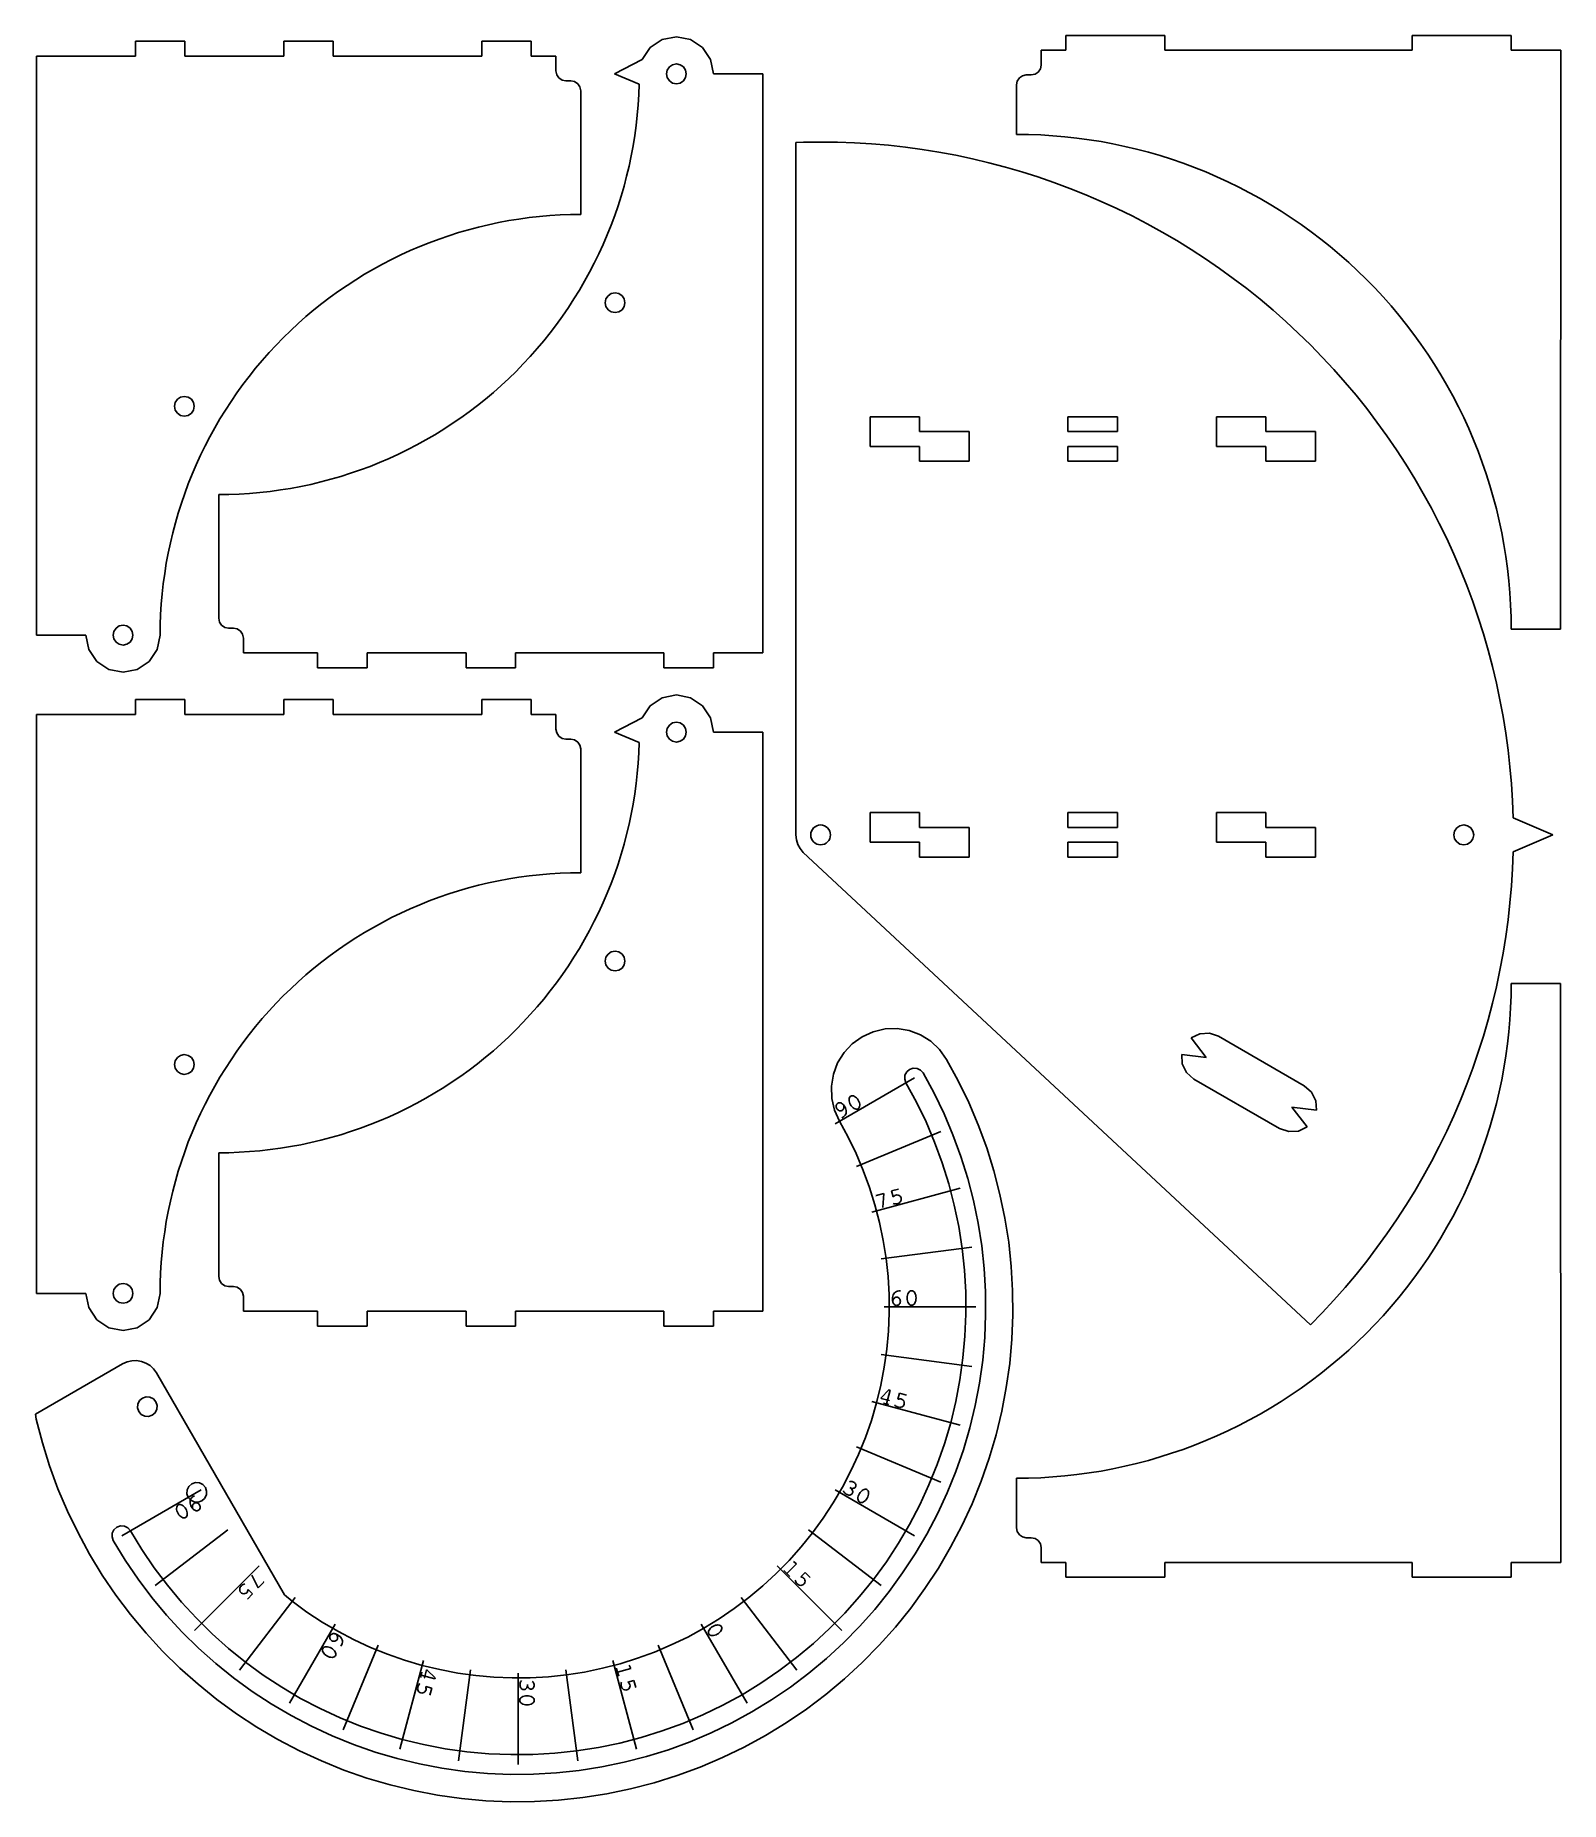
# Model space of a CAD drawing. Header units: metres. Extents: x -159 to 150, y -195 to 162.
import ezdxf

# ---------------------------------------------------------------- set-up
doc = ezdxf.new("R2010")
doc.units = ezdxf.units.M

msp = doc.modelspace()

# ---------------------------------------------------------------- linework, layer by layer
for p, q in [((-34.46, 159.07), (-32.02, 160.7)), ((-32.02, 160.7), (-29.15, 161.27)), ((-29.15, 161.27), (-26.28, 160.7)), ((-26.28, 160.7), (-23.85, 159.07)), ((49.58, 161.55), (69.58, 161.55)), ((49.58, 158.55), (49.58, 161.55)), ((69.58, 161.55), (69.58, 158.55)), ((119.58, 161.55), (139.58, 161.55)), ((119.58, 158.55), (119.58, 161.55)), ((139.58, 161.55), (139.58, 158.55)), ((-158.49, 157.36), (-138.49, 157.36)), ((-158.49, 40.36), (-158.49, 157.36)), ((-138.49, 160.36), (-128.49, 160.36)), ((-138.49, 157.36), (-138.49, 160.36)), ((-128.49, 160.36), (-128.49, 157.36)), ((-128.49, 157.36), (-108.49, 157.36)), ((-108.49, 160.36), (-98.49, 160.36)), ((-108.49, 157.36), (-108.49, 160.36)), ((-98.49, 160.36), (-98.49, 157.36)), ((-68.49, 157.36), (-98.49, 157.36)), ((-68.49, 160.36), (-58.49, 160.36)), ((-68.49, 157.36), (-68.49, 160.36)), ((-58.49, 160.36), (-58.49, 157.36)), ((-58.49, 157.36), (-53.49, 157.36)), ((-53.49, 154.36), (-53.49, 157.36)), ((-36.08, 156.64), (-34.46, 159.07)), ((-23.85, 159.07), (-22.23, 156.64)), ((44.58, 158.55), (49.58, 158.55)), ((44.58, 155.55), (44.58, 158.55)), ((69.58, 158.55), (119.58, 158.55)), ((139.58, 158.55), (149.58, 158.55)), ((149.58, 158.55), (149.55, 41.55)), ((-53.49, 154.36), (-53.34, 153.59)), ((-53.34, 153.59), (-52.9, 152.94)), ((-41.65, 153.77), (-36.08, 156.64)), ((-41.65, 153.77), (-36.68, 151.68)), ((-31.15, 153.77), (-31, 154.53)), ((-31, 153), (-31.15, 153.77)), ((-31, 154.53), (-30.57, 155.18)), ((-30.57, 155.18), (-29.92, 155.61)), ((-29.92, 155.61), (-29.15, 155.77)), ((-29.15, 155.77), (-28.39, 155.61)), ((-28.39, 155.61), (-27.74, 155.18)), ((-27.74, 155.18), (-27.31, 154.53)), ((-27.31, 154.53), (-27.15, 153.77)), ((-27.15, 153.77), (-27.31, 153)), ((-22.23, 156.64), (-21.65, 153.77)), ((-11.65, 153.77), (-21.65, 153.77)), ((-11.65, 153.77), (-11.65, 36.77)), ((41.58, 153.55), (40.82, 153.4)), ((42.58, 153.55), (41.58, 153.55)), ((43.35, 153.71), (42.58, 153.55)), ((44, 154.14), (43.35, 153.71)), ((44.43, 154.79), (44, 154.14)), ((44.58, 155.55), (44.43, 154.79)), ((-52.9, 152.94), (-52.25, 152.51)), ((-52.25, 152.51), (-51.49, 152.36)), ((-51.49, 152.36), (-50.49, 152.36)), ((-50.49, 152.36), (-49.72, 152.21)), ((-49.72, 152.21), (-49.07, 151.77)), ((-49.07, 151.77), (-48.64, 151.12)), ((-48.64, 151.12), (-48.49, 150.36)), ((-48.49, 150.36), (-48.49, 125.36)), ((-36.68, 151.68), (-36.76, 149.6)), ((-30.57, 152.35), (-31, 153)), ((-29.92, 151.92), (-30.57, 152.35)), ((-29.15, 151.77), (-29.92, 151.92)), ((-28.39, 151.92), (-29.15, 151.77)), ((-27.74, 152.35), (-28.39, 151.92)), ((-27.31, 153), (-27.74, 152.35)), ((39.73, 152.32), (39.58, 151.55)), ((39.58, 151.55), (39.58, 141.55)), ((40.17, 152.97), (39.73, 152.32)), ((40.82, 153.4), (40.17, 152.97)), ((-36.88, 147.51), (-37.06, 145.43)), ((-36.76, 149.6), (-36.88, 147.51)), ((-37.29, 143.36), (-37.57, 141.29)), ((-37.06, 145.43), (-37.29, 143.36)), ((-37.91, 139.23), (-38.29, 137.18)), ((-37.57, 141.29), (-37.91, 139.23)), ((-5, 139.89), (-3.44, 139.96)), ((-5, 0), (-5, 139.89)), ((-3.44, 139.96), (0, 140)), ((0, 140), (3.44, 139.96)), ((3.44, 139.96), (6.87, 139.83)), ((6.87, 139.83), (10.3, 139.62)), ((10.3, 139.62), (13.72, 139.33)), ((13.72, 139.33), (17.14, 138.95)), ((42.04, 141.52), (39.58, 141.55)), ((44.49, 141.43), (42.04, 141.52)), ((46.94, 141.28), (44.49, 141.43)), ((49.38, 141.07), (46.94, 141.28)), ((51.82, 140.8), (49.38, 141.07)), ((54.25, 140.47), (51.82, 140.8)), ((56.68, 140.08), (54.25, 140.47)), ((59.09, 139.63), (56.68, 140.08)), ((61.49, 139.12), (59.09, 139.63)), ((-38.29, 137.18), (-38.72, 135.14)), ((17.14, 138.95), (20.54, 138.48)), ((20.54, 138.48), (23.93, 137.94)), ((23.93, 137.94), (27.31, 137.31)), ((27.31, 137.31), (30.67, 136.6)), ((30.67, 136.6), (34.02, 135.8)), ((34.02, 135.8), (37.34, 134.93)), ((63.88, 138.56), (61.49, 139.12)), ((66.25, 137.93), (63.88, 138.56)), ((68.61, 137.25), (66.25, 137.93)), ((70.95, 136.51), (68.61, 137.25)), ((73.27, 135.71), (70.95, 136.51)), ((75.57, 134.85), (73.27, 135.71)), ((-39.2, 133.11), (-39.73, 131.1)), ((-38.72, 135.14), (-39.2, 133.11)), ((37.34, 134.93), (40.64, 133.97)), ((40.64, 133.97), (43.92, 132.93)), ((43.92, 132.93), (47.16, 131.82)), ((77.85, 133.94), (75.57, 134.85)), ((80.11, 132.98), (77.85, 133.94)), ((82.34, 131.95), (80.11, 132.98)), ((-40.31, 129.09), (-40.94, 127.1)), ((-39.73, 131.1), (-40.31, 129.09)), ((47.16, 131.82), (50.39, 130.62)), ((50.39, 130.62), (53.58, 129.34)), ((53.58, 129.34), (56.73, 127.99)), ((84.54, 130.88), (82.34, 131.95)), ((86.72, 129.75), (84.54, 130.88)), ((88.87, 128.56), (86.72, 129.75)), ((90.99, 127.33), (88.87, 128.56)), ((-58.89, 124.72), (-56.82, 124.95)), ((-56.82, 124.95), (-54.74, 125.13)), ((-54.74, 125.13), (-52.66, 125.26)), ((-52.66, 125.26), (-50.57, 125.33)), ((-50.57, 125.33), (-48.49, 125.36)), ((-41.62, 125.13), (-42.35, 123.18)), ((-40.94, 127.1), (-41.62, 125.13)), ((56.73, 127.99), (59.86, 126.56)), ((59.86, 126.56), (62.95, 125.05)), ((62.95, 125.05), (66, 123.47)), ((93.08, 126.04), (90.99, 127.33)), ((95.14, 124.7), (93.08, 126.04)), ((-75.15, 121.07), (-73.16, 121.7)), ((-73.16, 121.7), (-71.16, 122.28)), ((-71.16, 122.28), (-69.14, 122.81)), ((-69.14, 122.81), (-67.11, 123.29)), ((-67.11, 123.29), (-65.07, 123.72)), ((-65.07, 123.72), (-63.02, 124.11)), ((-63.02, 124.11), (-60.96, 124.44)), ((-60.96, 124.44), (-58.89, 124.72)), ((-42.35, 123.18), (-43.12, 121.24)), ((66, 123.47), (69.01, 121.81)), ((69.01, 121.81), (71.97, 120.08)), ((97.16, 123.31), (95.14, 124.7)), ((99.15, 121.88), (97.16, 123.31)), ((101.1, 120.39), (99.15, 121.88)), ((-84.83, 117.2), (-82.93, 118.07)), ((-82.93, 118.07), (-81.02, 118.89)), ((-81.02, 118.89), (-79.08, 119.66)), ((-79.08, 119.66), (-77.12, 120.39)), ((-77.12, 120.39), (-75.15, 121.07)), ((-43.95, 119.32), (-44.82, 117.42)), ((-43.12, 121.24), (-43.95, 119.32)), ((71.97, 120.08), (74.9, 118.28)), ((74.9, 118.28), (77.78, 116.41)), ((103.02, 118.86), (101.1, 120.39)), ((104.9, 117.28), (103.02, 118.86)), ((-92.19, 113.27), (-90.38, 114.32)), ((-90.38, 114.32), (-88.56, 115.32)), ((-88.56, 115.32), (-86.71, 116.28)), ((-86.71, 116.28), (-84.83, 117.2)), ((-45.73, 115.55), (-46.69, 113.7)), ((-44.82, 117.42), (-45.73, 115.55)), ((77.78, 116.41), (80.61, 114.46)), ((80.61, 114.46), (83.4, 112.45)), ((106.74, 115.65), (104.9, 117.28)), ((108.54, 113.98), (106.74, 115.65)), ((-97.43, 109.85), (-95.71, 111.03)), ((-95.71, 111.03), (-93.96, 112.17)), ((-93.96, 112.17), (-92.19, 113.27)), ((-47.7, 111.87), (-48.75, 110.07)), ((-46.69, 113.7), (-47.7, 111.87)), ((83.4, 112.45), (86.13, 110.37)), ((110.29, 112.27), (108.54, 113.98)), ((112.01, 110.51), (110.29, 112.27)), ((-102.41, 106.06), (-100.78, 107.37)), ((-100.78, 107.37), (-99.12, 108.63)), ((-99.12, 108.63), (-97.43, 109.85)), ((-49.84, 108.29), (-50.98, 106.54)), ((-48.75, 110.07), (-49.84, 108.29)), ((-43.55, 107.52), (-43.39, 108.28)), ((-43.39, 106.75), (-43.55, 107.52)), ((-43.39, 108.28), (-42.96, 108.93)), ((-42.96, 108.93), (-42.31, 109.36)), ((-42.31, 109.36), (-41.55, 109.52)), ((-41.55, 109.52), (-40.78, 109.36)), ((-40.78, 109.36), (-40.13, 108.93)), ((-40.13, 108.93), (-39.7, 108.28)), ((-39.7, 108.28), (-39.55, 107.52)), ((-39.55, 107.52), (-39.7, 106.75)), ((86.13, 110.37), (88.82, 108.22)), ((88.82, 108.22), (91.44, 106.01)), ((113.68, 108.71), (112.01, 110.51)), ((115.3, 106.87), (113.68, 108.71)), ((-105.57, 103.34), (-104.01, 104.72)), ((-104.01, 104.72), (-102.41, 106.06)), ((-52.16, 104.82), (-53.38, 103.13)), ((-50.98, 106.54), (-52.16, 104.82)), ((-42.96, 106.1), (-43.39, 106.75)), ((-42.31, 105.67), (-42.96, 106.1)), ((-41.55, 105.52), (-42.31, 105.67)), ((-40.78, 105.67), (-41.55, 105.52)), ((-40.13, 106.1), (-40.78, 105.67)), ((-39.7, 106.75), (-40.13, 106.1)), ((91.44, 106.01), (94.02, 103.73)), ((94.02, 103.73), (96.54, 101.39)), ((116.88, 104.99), (115.3, 106.87)), ((118.42, 103.08), (116.88, 104.99)), ((-110.05, 98.97), (-108.59, 100.46)), ((-108.59, 100.46), (-107.1, 101.92)), ((-107.1, 101.92), (-105.57, 103.34)), ((-54.65, 101.47), (-55.95, 99.84)), ((-53.38, 103.13), (-54.65, 101.47)), ((96.54, 101.39), (98.99, 98.99)), ((119.9, 101.12), (118.42, 103.08)), ((121.34, 99.14), (119.9, 101.12)), ((-112.85, 95.88), (-111.47, 97.44)), ((-111.47, 97.44), (-110.05, 98.97)), ((-58.67, 96.68), (-60.09, 95.16)), ((-57.29, 98.25), (-58.67, 96.68)), ((-55.95, 99.84), (-57.29, 98.25)), ((98.99, 98.99), (101.39, 96.54)), ((101.39, 96.54), (103.73, 94.02)), ((122.73, 97.11), (121.34, 99.14)), ((124.07, 95.05), (122.73, 97.11)), ((-115.5, 92.65), (-114.19, 94.28)), ((-114.19, 94.28), (-112.85, 95.88)), ((-61.55, 93.66), (-63.04, 92.21)), ((-60.09, 95.16), (-61.55, 93.66)), ((103.73, 94.02), (106.01, 91.44)), ((125.35, 92.96), (124.07, 95.05)), ((126.59, 90.84), (125.35, 92.96)), ((-119.16, 87.58), (-117.98, 89.3)), ((-117.98, 89.3), (-116.76, 90.99)), ((-116.76, 90.99), (-115.5, 92.65)), ((-66.13, 89.4), (-67.73, 88.06)), ((-64.57, 90.79), (-66.13, 89.4)), ((-63.04, 92.21), (-64.57, 90.79)), ((106.01, 91.44), (108.22, 88.82)), ((127.77, 88.69), (126.59, 90.84)), ((-130.6, 86.61), (-130.44, 87.37)), ((-130.44, 85.84), (-130.6, 86.61)), ((-130.44, 87.37), (-130.01, 88.02)), ((-130.01, 85.19), (-130.44, 85.84)), ((-130.01, 88.02), (-129.36, 88.46)), ((-129.36, 88.46), (-128.6, 88.61)), ((-128.6, 88.61), (-127.83, 88.46)), ((-127.83, 88.46), (-127.18, 88.02)), ((-127.18, 88.02), (-126.75, 87.37)), ((-126.75, 85.84), (-127.18, 85.19)), ((-126.75, 87.37), (-126.6, 86.61)), ((-126.6, 86.61), (-126.75, 85.84)), ((-121.4, 84.06), (-120.3, 85.83)), ((-120.3, 85.83), (-119.16, 87.58)), ((-69.36, 86.76), (-71.02, 85.49)), ((-67.73, 88.06), (-69.36, 86.76)), ((108.22, 88.82), (110.37, 86.13)), ((110.37, 86.13), (112.45, 83.4)), ((128.9, 86.52), (127.77, 88.69)), ((129.98, 84.31), (128.9, 86.52)), ((-129.36, 84.76), (-130.01, 85.19)), ((-128.6, 84.61), (-129.36, 84.76)), ((-127.83, 84.76), (-128.6, 84.61)), ((-127.18, 85.19), (-127.83, 84.76)), ((-123.45, 80.43), (-122.45, 82.25)), ((-122.45, 82.25), (-121.4, 84.06)), ((-74.43, 83.09), (-76.18, 81.95)), ((-72.71, 84.27), (-74.43, 83.09)), ((-71.02, 85.49), (-72.71, 84.27)), ((10, 78.5), (10, 84.5)), ((10, 84.5), (20, 84.5)), ((20, 84.5), (20, 81.5)), ((50, 84.5), (60, 84.5)), ((50, 81.5), (50, 84.5)), ((60, 84.5), (60, 81.5)), ((80, 78.5), (80, 84.5)), ((80, 84.5), (90, 84.5)), ((90, 84.5), (90, 81.5)), ((112.45, 83.4), (114.46, 80.61)), ((131, 82.08), (129.98, 84.31)), ((-125.33, 76.7), (-124.41, 78.58)), ((-124.41, 78.58), (-123.45, 80.43)), ((-81.59, 78.8), (-83.44, 77.84)), ((-79.76, 79.81), (-81.59, 78.8)), ((-77.96, 80.86), (-79.76, 79.81)), ((-76.18, 81.95), (-77.96, 80.86)), ((30, 81.5), (20, 81.5)), ((30, 81.5), (30, 75.5)), ((60, 81.5), (50, 81.5)), ((100, 81.5), (90, 81.5)), ((100, 81.5), (100, 75.5)), ((114.46, 80.61), (116.41, 77.78)), ((131.97, 79.82), (131, 82.08)), ((132.88, 77.54), (131.97, 79.82)), ((-126.2, 74.8), (-125.33, 76.7)), ((-89.13, 75.24), (-91.06, 74.46)), ((-87.21, 76.06), (-89.13, 75.24)), ((-85.31, 76.93), (-87.21, 76.06)), ((-83.44, 77.84), (-85.31, 76.93)), ((10, 78.5), (20, 78.5)), ((20, 75.5), (20, 78.5)), ((30, 75.5), (20, 75.5)), ((50, 78.5), (60, 78.5)), ((50, 75.5), (50, 78.5)), ((60, 75.5), (50, 75.5)), ((60, 78.5), (60, 75.5)), ((80, 78.5), (90, 78.5)), ((90, 75.5), (90, 78.5)), ((100, 75.5), (90, 75.5)), ((116.41, 77.78), (118.28, 74.9)), ((133.74, 75.24), (132.88, 77.54)), ((134.53, 72.92), (133.74, 75.24)), ((-127.79, 70.95), (-127.02, 72.89)), ((-127.02, 72.89), (-126.2, 74.8)), ((-98.98, 71.85), (-101, 71.31)), ((-96.98, 72.43), (-98.98, 71.85)), ((-94.99, 73.06), (-96.98, 72.43)), ((-93.02, 73.74), (-94.99, 73.06)), ((-91.06, 74.46), (-93.02, 73.74)), ((118.28, 74.9), (120.08, 71.97)), ((120.08, 71.97), (121.81, 69.01)), ((135.28, 70.58), (134.53, 72.92)), ((-129.2, 67.02), (-128.52, 68.99)), ((-128.52, 68.99), (-127.79, 70.95)), ((-119.57, 68.79), (-121.65, 68.77)), ((-121.65, 43.77), (-121.65, 68.77)), ((-117.48, 68.87), (-119.57, 68.79)), ((-115.4, 69), (-117.48, 68.87)), ((-113.32, 69.18), (-115.4, 69)), ((-111.25, 69.41), (-113.32, 69.18)), ((-109.18, 69.69), (-111.25, 69.41)), ((-107.12, 70.02), (-109.18, 69.69)), ((-105.07, 70.4), (-107.12, 70.02)), ((-103.03, 70.83), (-105.07, 70.4)), ((-101, 71.31), (-103.03, 70.83)), ((121.81, 69.01), (123.47, 66)), ((135.96, 68.23), (135.28, 70.58)), ((136.58, 65.85), (135.96, 68.23)), ((-130.41, 63.03), (-129.83, 65.03)), ((-129.83, 65.03), (-129.2, 67.02)), ((123.47, 66), (125.05, 62.95)), ((137.15, 63.46), (136.58, 65.85)), ((-131.42, 58.98), (-130.94, 61.01)), ((-130.94, 61.01), (-130.41, 63.03)), ((125.05, 62.95), (126.56, 59.86)), ((137.66, 61.06), (137.15, 63.46)), ((138.11, 58.65), (137.66, 61.06)), ((-131.86, 56.94), (-131.42, 58.98)), ((126.56, 59.86), (127.99, 56.73)), ((138.5, 56.23), (138.11, 58.65)), ((-132.57, 52.83), (-132.24, 54.89)), ((-132.24, 54.89), (-131.86, 56.94)), ((127.99, 56.73), (129.34, 53.58)), ((129.34, 53.58), (130.62, 50.39)), ((138.83, 53.8), (138.5, 56.23)), ((139.1, 51.36), (138.83, 53.8)), ((-133.08, 48.69), (-132.85, 50.76)), ((-132.85, 50.76), (-132.57, 52.83)), ((130.62, 50.39), (131.82, 47.16)), ((139.31, 48.91), (139.1, 51.36)), ((-133.39, 44.53), (-133.26, 46.61)), ((-133.26, 46.61), (-133.08, 48.69)), ((131.82, 47.16), (132.93, 43.92)), ((139.46, 46.46), (139.31, 48.91)), ((139.55, 44.01), (139.46, 46.46)), ((-133.46, 42.44), (-133.39, 44.53)), ((-121.5, 43), (-121.65, 43.77)), ((-121.07, 42.35), (-121.5, 43)), ((132.93, 43.92), (133.97, 40.64)), ((139.58, 41.55), (139.55, 44.01)), ((-158.49, 40.36), (-148.49, 40.36)), ((-147.92, 37.49), (-148.49, 40.36)), ((-142.99, 40.36), (-142.84, 41.12)), ((-142.84, 39.59), (-142.99, 40.36)), ((-142.84, 41.12), (-142.4, 41.77)), ((-142.4, 38.94), (-142.84, 39.59)), ((-142.4, 41.77), (-141.75, 42.21)), ((-141.75, 42.21), (-140.99, 42.36)), ((-140.99, 42.36), (-140.22, 42.21)), ((-140.22, 42.21), (-139.57, 41.77)), ((-139.57, 41.77), (-139.14, 41.12)), ((-139.14, 39.59), (-139.57, 38.94)), ((-139.14, 41.12), (-138.99, 40.36)), ((-138.99, 40.36), (-139.14, 39.59)), ((-133.49, 40.36), (-134.06, 37.49)), ((-133.49, 40.36), (-133.46, 42.44)), ((-120.42, 41.92), (-121.07, 42.35)), ((-119.65, 41.77), (-120.42, 41.92)), ((-118.65, 41.77), (-119.65, 41.77)), ((-117.89, 41.61), (-118.65, 41.77)), ((-117.24, 41.18), (-117.89, 41.61)), ((-116.81, 40.53), (-117.24, 41.18)), ((-116.65, 39.77), (-116.81, 40.53)), ((-116.65, 39.77), (-116.65, 36.77)), ((133.97, 40.64), (134.93, 37.34)), ((149.55, 41.55), (139.58, 41.55)), ((-146.29, 35.05), (-147.92, 37.49)), ((-141.75, 38.51), (-142.4, 38.94)), ((-140.99, 38.36), (-141.75, 38.51)), ((-140.22, 38.51), (-140.99, 38.36)), ((-139.57, 38.94), (-140.22, 38.51)), ((-134.06, 37.49), (-135.69, 35.05)), ((-101.65, 36.77), (-116.65, 36.77)), ((-101.65, 33.77), (-101.65, 36.77)), ((-91.65, 36.77), (-71.65, 36.77)), ((-91.65, 36.77), (-91.65, 33.77)), ((-71.65, 33.77), (-71.65, 36.77)), ((-31.65, 36.77), (-61.65, 36.77)), ((-61.65, 36.77), (-61.65, 33.77)), ((-31.65, 33.77), (-31.65, 36.77)), ((-21.65, 36.77), (-21.65, 33.77)), ((-11.65, 36.77), (-21.65, 36.77)), ((134.93, 37.34), (135.8, 34.02)), ((-143.86, 33.43), (-146.29, 35.05)), ((-140.99, 32.86), (-143.86, 33.43)), ((-138.12, 33.43), (-140.99, 32.86)), ((-135.69, 35.05), (-138.12, 33.43)), ((-91.65, 33.77), (-101.65, 33.77)), ((-61.65, 33.77), (-71.65, 33.77)), ((-21.65, 33.77), (-31.65, 33.77)), ((135.8, 34.02), (136.6, 30.67)), ((136.6, 30.67), (137.31, 27.31)), ((-138.49, 27.36), (-128.49, 27.36)), ((-138.49, 24.36), (-138.49, 27.36)), ((-128.49, 27.36), (-128.49, 24.36)), ((-108.49, 27.36), (-98.49, 27.36)), ((-108.49, 24.36), (-108.49, 27.36)), ((-98.49, 27.36), (-98.49, 24.36)), ((-68.49, 27.36), (-58.49, 27.36)), ((-68.49, 24.36), (-68.49, 27.36)), ((-58.49, 27.36), (-58.49, 24.36)), ((-36.08, 23.64), (-34.46, 26.07)), ((-34.46, 26.07), (-32.02, 27.7)), ((-32.02, 27.7), (-29.15, 28.27)), ((-29.15, 28.27), (-26.28, 27.7)), ((-26.28, 27.7), (-23.85, 26.07)), ((-23.85, 26.07), (-22.23, 23.64)), ((137.31, 27.31), (137.94, 23.93)), ((-158.49, 24.36), (-138.49, 24.36)), ((-158.49, -92.64), (-158.49, 24.36)), ((-128.49, 24.36), (-108.49, 24.36)), ((-68.49, 24.36), (-98.49, 24.36)), ((-58.49, 24.36), (-53.49, 24.36)), ((-53.49, 21.36), (-53.49, 24.36)), ((-41.65, 20.77), (-36.08, 23.64)), ((-31.15, 20.77), (-31, 21.53)), ((-31, 21.53), (-30.57, 22.18)), ((-30.57, 22.18), (-29.92, 22.61)), ((-29.92, 22.61), (-29.15, 22.77)), ((-29.15, 22.77), (-28.39, 22.61)), ((-28.39, 22.61), (-27.74, 22.18)), ((-27.74, 22.18), (-27.31, 21.53)), ((-27.31, 21.53), (-27.15, 20.77)), ((-22.23, 23.64), (-21.65, 20.77)), ((137.94, 23.93), (138.48, 20.54)), ((-53.49, 21.36), (-53.34, 20.59)), ((-53.34, 20.59), (-52.9, 19.94)), ((-52.9, 19.94), (-52.25, 19.51)), ((-52.25, 19.51), (-51.49, 19.36)), ((-51.49, 19.36), (-50.49, 19.36)), ((-50.49, 19.36), (-49.72, 19.21)), ((-49.72, 19.21), (-49.07, 18.77)), ((-49.07, 18.77), (-48.64, 18.12)), ((-48.64, 18.12), (-48.49, 17.36)), ((-41.65, 20.77), (-36.68, 18.68)), ((-36.68, 18.68), (-36.76, 16.6)), ((-31, 20), (-31.15, 20.77)), ((-30.57, 19.35), (-31, 20)), ((-29.92, 18.92), (-30.57, 19.35)), ((-29.15, 18.77), (-29.92, 18.92)), ((-28.39, 18.92), (-29.15, 18.77)), ((-27.74, 19.35), (-28.39, 18.92)), ((-27.31, 20), (-27.74, 19.35)), ((-27.15, 20.77), (-27.31, 20)), ((-11.65, 20.77), (-21.65, 20.77)), ((-11.65, 20.77), (-11.65, -96.23)), ((138.48, 20.54), (138.95, 17.14)), ((-48.49, 17.36), (-48.49, -7.64)), ((-36.88, 14.51), (-37.06, 12.43)), ((-36.76, 16.6), (-36.88, 14.51)), ((138.95, 17.14), (139.33, 13.72)), ((-37.06, 12.43), (-37.29, 10.36)), ((139.33, 13.72), (139.62, 10.3)), ((-37.57, 8.29), (-37.91, 6.23)), ((-37.29, 10.36), (-37.57, 8.29)), ((139.62, 10.3), (139.83, 6.87)), ((-38.29, 4.18), (-38.72, 2.14)), ((-37.91, 6.23), (-38.29, 4.18)), ((10, -1.5), (10, 4.5)), ((10, 4.5), (20, 4.5)), ((20, 4.5), (20, 1.5)), ((50, 4.5), (60, 4.5)), ((50, 1.5), (50, 4.5)), ((60, 4.5), (60, 1.5)), ((80, -1.5), (80, 4.5)), ((80, 4.5), (90, 4.5)), ((90, 4.5), (90, 1.5)), ((139.83, 6.87), (139.96, 3.44)), ((-39.2, 0.11), (-39.73, -1.9)), ((-38.72, 2.14), (-39.2, 0.11)), ((-4.9, -0.98), (-5, 0)), ((-2, 0), (-1.96, 0.39)), ((-1.96, -0.39), (-2, 0)), ((-1.96, 0.39), (-1.85, 0.77)), ((-1.85, 0.77), (-1.66, 1.11)), ((-1.66, 1.11), (-1.41, 1.41)), ((-1.41, 1.41), (-1.11, 1.66)), ((-1.11, 1.66), (-0.77, 1.85)), ((-0.77, 1.85), (-0.39, 1.96)), ((-0.39, 1.96), (0, 2)), ((0, 2), (0.39, 1.96)), ((0.39, 1.96), (0.77, 1.85)), ((0.77, 1.85), (1.11, 1.66)), ((1.11, 1.66), (1.41, 1.41)), ((1.41, 1.41), (1.66, 1.11)), ((1.66, 1.11), (1.85, 0.77)), ((1.85, 0.77), (1.96, 0.39)), ((1.96, 0.39), (2, 0)), ((2, 0), (1.96, -0.39)), ((30, 1.5), (20, 1.5)), ((30, 1.5), (30, -4.5)), ((60, 1.5), (50, 1.5)), ((100, 1.5), (90, 1.5)), ((100, 1.5), (100, -4.5)), ((128, 0), (128.15, 0.77)), ((128.15, -0.77), (128, 0)), ((128.15, 0.77), (128.59, 1.41)), ((128.59, 1.41), (129.23, 1.85)), ((129.23, 1.85), (130, 2)), ((130, 2), (130.77, 1.85)), ((130.77, 1.85), (131.41, 1.41)), ((131.41, 1.41), (131.85, 0.77)), ((131.85, 0.77), (132, 0)), ((132, 0), (131.85, -0.77)), ((139.96, 3.44), (148, 0)), ((148, 0), (139.96, -3.44)), ((-39.73, -1.9), (-40.31, -3.91)), ((-4.62, -1.91), (-4.9, -0.98)), ((-4.16, -2.78), (-4.62, -1.91)), ((-3.54, -3.54), (-4.16, -2.78)), ((-3.54, -3.54), (98.99, -98.99)), ((-1.85, -0.77), (-1.96, -0.39)), ((-1.66, -1.11), (-1.85, -0.77)), ((-1.41, -1.41), (-1.66, -1.11)), ((-1.11, -1.66), (-1.41, -1.41)), ((-0.77, -1.85), (-1.11, -1.66)), ((-0.39, -1.96), (-0.77, -1.85)), ((0, -2), (-0.39, -1.96)), ((0.39, -1.96), (0, -2)), ((0.77, -1.85), (0.39, -1.96)), ((1.11, -1.66), (0.77, -1.85)), ((1.41, -1.41), (1.11, -1.66)), ((1.66, -1.11), (1.41, -1.41)), ((1.85, -0.77), (1.66, -1.11)), ((1.96, -0.39), (1.85, -0.77)), ((10, -1.5), (20, -1.5)), ((20, -4.5), (20, -1.5)), ((50, -1.5), (60, -1.5)), ((50, -4.5), (50, -1.5)), ((60, -1.5), (60, -4.5)), ((80, -1.5), (90, -1.5)), ((90, -4.5), (90, -1.5)), ((128.59, -1.41), (128.15, -0.77)), ((129.23, -1.85), (128.59, -1.41)), ((130, -2), (129.23, -1.85)), ((130.77, -1.85), (130, -2)), ((131.41, -1.41), (130.77, -1.85)), ((131.85, -0.77), (131.41, -1.41)), ((139.96, -3.44), (139.83, -6.87)), ((-40.94, -5.9), (-41.62, -7.87)), ((-40.31, -3.91), (-40.94, -5.9)), ((30, -4.5), (20, -4.5)), ((60, -4.5), (50, -4.5)), ((100, -4.5), (90, -4.5)), ((139.83, -6.87), (139.62, -10.3)), ((-71.16, -10.72), (-69.14, -10.19)), ((-69.14, -10.19), (-67.11, -9.71)), ((-67.11, -9.71), (-65.07, -9.28)), ((-65.07, -9.28), (-63.02, -8.89)), ((-63.02, -8.89), (-60.96, -8.56)), ((-60.96, -8.56), (-58.89, -8.28)), ((-58.89, -8.28), (-56.82, -8.05)), ((-56.82, -8.05), (-54.74, -7.87)), ((-54.74, -7.87), (-52.66, -7.74)), ((-52.66, -7.74), (-50.57, -7.67)), ((-50.57, -7.67), (-48.49, -7.64)), ((-42.35, -9.82), (-43.12, -11.76)), ((-41.62, -7.87), (-42.35, -9.82)), ((139.62, -10.3), (139.33, -13.72)), ((-82.93, -14.93), (-81.02, -14.11)), ((-81.02, -14.11), (-79.08, -13.34)), ((-79.08, -13.34), (-77.12, -12.61)), ((-77.12, -12.61), (-75.15, -11.93)), ((-75.15, -11.93), (-73.16, -11.3)), ((-73.16, -11.3), (-71.16, -10.72)), ((-43.95, -13.68), (-44.82, -15.58)), ((-43.12, -11.76), (-43.95, -13.68)), ((139.33, -13.72), (138.95, -17.14)), ((-90.38, -18.68), (-88.56, -17.68)), ((-88.56, -17.68), (-86.71, -16.72)), ((-86.71, -16.72), (-84.83, -15.8)), ((-84.83, -15.8), (-82.93, -14.93)), ((-45.73, -17.45), (-46.69, -19.3)), ((-44.82, -15.58), (-45.73, -17.45)), ((138.95, -17.14), (138.48, -20.54)), ((-95.71, -21.97), (-93.96, -20.83)), ((-93.96, -20.83), (-92.19, -19.73)), ((-92.19, -19.73), (-90.38, -18.68)), ((-47.7, -21.13), (-48.75, -22.93)), ((-46.69, -19.3), (-47.7, -21.13)), ((138.48, -20.54), (137.94, -23.93)), ((-100.78, -25.63), (-99.12, -24.37)), ((-99.12, -24.37), (-97.43, -23.15)), ((-97.43, -23.15), (-95.71, -21.97)), ((-49.84, -24.71), (-50.98, -26.46)), ((-48.75, -22.93), (-49.84, -24.71)), ((-43.55, -25.48), (-43.39, -24.72)), ((-43.39, -24.72), (-42.96, -24.07)), ((-42.96, -24.07), (-42.31, -23.64)), ((-42.31, -23.64), (-41.55, -23.48)), ((-41.55, -23.48), (-40.78, -23.64)), ((-40.78, -23.64), (-40.13, -24.07)), ((-40.13, -24.07), (-39.7, -24.72)), ((-39.7, -24.72), (-39.55, -25.48)), ((137.94, -23.93), (137.31, -27.31)), ((-105.57, -29.66), (-104.01, -28.28)), ((-104.01, -28.28), (-102.41, -26.94)), ((-102.41, -26.94), (-100.78, -25.63)), ((-52.16, -28.18), (-53.38, -29.87)), ((-50.98, -26.46), (-52.16, -28.18)), ((-43.39, -26.25), (-43.55, -25.48)), ((-42.96, -26.9), (-43.39, -26.25)), ((-42.31, -27.33), (-42.96, -26.9)), ((-41.55, -27.48), (-42.31, -27.33)), ((-40.78, -27.33), (-41.55, -27.48)), ((-40.13, -26.9), (-40.78, -27.33)), ((-39.7, -26.25), (-40.13, -26.9)), ((-39.55, -25.48), (-39.7, -26.25)), ((137.31, -27.31), (136.6, -30.67)), ((-108.59, -32.54), (-107.1, -31.08)), ((-107.1, -31.08), (-105.57, -29.66)), ((-54.65, -31.53), (-55.95, -33.16)), ((-53.38, -29.87), (-54.65, -31.53)), ((136.6, -30.67), (135.8, -34.02)), ((139.58, -30), (139.55, -32.45)), ((149.55, -30), (139.58, -30)), ((149.58, -147), (149.55, -30)), ((-112.85, -37.12), (-111.47, -35.56)), ((-111.47, -35.56), (-110.05, -34.03)), ((-110.05, -34.03), (-108.59, -32.54)), ((-57.29, -34.75), (-58.67, -36.32)), ((-55.95, -33.16), (-57.29, -34.75)), ((135.8, -34.02), (134.93, -37.34)), ((139.46, -34.91), (139.31, -37.36)), ((139.55, -32.45), (139.46, -34.91)), ((-115.5, -40.35), (-114.19, -38.72)), ((-114.19, -38.72), (-112.85, -37.12)), ((-60.09, -37.84), (-61.55, -39.34)), ((-58.67, -36.32), (-60.09, -37.84)), ((10.64, -39.76), (13.02, -39.21)), ((13.02, -39.21), (15.47, -39.13)), ((15.47, -39.13), (17.89, -39.53)), ((134.93, -37.34), (133.97, -40.64)), ((139.31, -37.36), (139.1, -39.8)), ((-117.98, -43.7), (-116.76, -42.01)), ((-116.76, -42.01), (-115.5, -40.35)), ((-64.57, -42.21), (-66.13, -43.6)), ((-63.04, -40.79), (-64.57, -42.21)), ((-61.55, -39.34), (-63.04, -40.79)), ((4.74, -43.99), (6.41, -42.2)), ((6.41, -42.2), (8.4, -40.78)), ((8.4, -40.78), (10.64, -39.76)), ((17.89, -39.53), (20.18, -40.39)), ((20.18, -40.39), (22.26, -41.68)), ((22.26, -41.68), (24.05, -43.36)), ((74.9, -41.03), (76.65, -40.17)), ((74.9, -41.03), (77.94, -45)), ((76.65, -40.17), (78.59, -40.04)), ((78.59, -40.04), (80.44, -40.67)), ((97.76, -50.67), (80.44, -40.67)), ((133.97, -40.64), (132.93, -43.92)), ((138.83, -42.24), (138.5, -44.67)), ((139.1, -39.8), (138.83, -42.24)), ((-130.6, -46.39), (-130.44, -45.63)), ((-130.44, -47.16), (-130.6, -46.39)), ((-130.44, -45.63), (-130.01, -44.98)), ((-130.01, -44.98), (-129.36, -44.54)), ((-129.36, -44.54), (-128.6, -44.39)), ((-128.6, -44.39), (-127.83, -44.54)), ((-127.83, -44.54), (-127.18, -44.98)), ((-127.18, -44.98), (-126.75, -45.63)), ((-126.75, -45.63), (-126.6, -46.39)), ((-126.6, -46.39), (-126.75, -47.16)), ((-120.3, -47.17), (-119.16, -45.42)), ((-119.16, -45.42), (-117.98, -43.7)), ((-69.36, -46.24), (-71.02, -47.51)), ((-67.73, -44.94), (-69.36, -46.24)), ((-66.13, -43.6), (-67.73, -44.94)), ((2.58, -48.37), (3.44, -46.07)), ((3.44, -46.07), (4.74, -43.99)), ((24.05, -43.36), (25.48, -45.35)), ((25.48, -45.35), (27.83, -49.66)), ((73.11, -46.29), (72.99, -44.35)), ((72.99, -44.35), (77.94, -45)), ((73.98, -48.04), (73.11, -46.29)), ((132.93, -43.92), (131.82, -47.16)), ((138.5, -44.67), (138.11, -47.1)), ((-130.01, -47.81), (-130.44, -47.16)), ((-129.36, -48.24), (-130.01, -47.81)), ((-128.6, -48.39), (-129.36, -48.24)), ((-127.83, -48.24), (-128.6, -48.39)), ((-127.18, -47.81), (-127.83, -48.24)), ((-126.75, -47.16), (-127.18, -47.81)), ((-122.45, -50.75), (-121.4, -48.94)), ((-121.4, -48.94), (-120.3, -47.17)), ((-74.43, -49.91), (-76.18, -51.05)), ((-72.71, -48.73), (-74.43, -49.91)), ((-71.02, -47.51), (-72.71, -48.73)), ((2.18, -50.78), (2.58, -48.37)), ((2.96, -58.35), (18.98, -49.1)), ((17.05, -48.58), (17, -49.36)), ((17, -49.36), (17.25, -50.1)), ((17.4, -47.88), (17.05, -48.58)), ((17.98, -47.37), (17.4, -47.88)), ((18.72, -47.12), (17.98, -47.37)), ((19.5, -47.17), (18.72, -47.12)), ((20.2, -47.51), (19.5, -47.17)), ((20.72, -48.1), (20.2, -47.51)), ((22.94, -52.17), (20.72, -48.1)), ((27.83, -49.66), (29.96, -54.08)), ((75.44, -49.33), (73.98, -48.04)), ((92.76, -59.33), (75.44, -49.33)), ((131.82, -47.16), (130.62, -50.39)), ((137.66, -49.51), (137.15, -51.91)), ((138.11, -47.1), (137.66, -49.51)), ((-124.41, -54.42), (-123.45, -52.57)), ((-123.45, -52.57), (-122.45, -50.75)), ((-79.76, -53.19), (-81.59, -54.2)), ((-77.96, -52.14), (-79.76, -53.19)), ((-76.18, -51.05), (-77.96, -52.14)), ((2.26, -53.23), (2.18, -50.78)), ((2.82, -55.62), (2.26, -53.23)), ((5.76, -53.47), (5.79, -53.24)), ((5.77, -53.72), (5.76, -53.47)), ((5.79, -53.24), (5.85, -53.05)), ((5.85, -53.05), (5.96, -52.89)), ((5.96, -52.89), (6.1, -52.77)), ((6.1, -52.77), (6.27, -52.71)), ((6.27, -52.71), (6.46, -52.7)), ((6.46, -52.7), (6.66, -52.74)), ((6.66, -52.74), (6.87, -52.83)), ((6.87, -52.83), (7.08, -52.96)), ((7.08, -52.96), (7.28, -53.14)), ((7.28, -53.14), (7.47, -53.36)), ((7.47, -53.36), (7.62, -53.6)), ((19.38, -54), (17.25, -50.1)), ((24.95, -56.35), (22.94, -52.17)), ((97.76, -50.67), (99.23, -51.96)), ((99.23, -51.96), (100.09, -53.71)), ((130.62, -50.39), (129.34, -53.58)), ((137.15, -51.91), (136.58, -54.3)), ((-126.2, -58.2), (-125.33, -56.3)), ((-125.33, -56.3), (-124.41, -54.42)), ((-87.21, -56.94), (-89.13, -57.76)), ((-85.31, -56.07), (-87.21, -56.94)), ((-83.44, -55.16), (-85.31, -56.07)), ((-81.59, -54.2), (-83.44, -55.16)), ((3.83, -57.85), (2.82, -55.62)), ((3.15, -54.86), (3.16, -54.7)), ((3.16, -55.02), (3.15, -54.86)), ((3.16, -54.7), (3.21, -54.56)), ((3.2, -55.17), (3.16, -55.02)), ((3.27, -55.32), (3.2, -55.17)), ((3.21, -54.56), (3.28, -54.43)), ((3.36, -55.45), (3.27, -55.32)), ((3.28, -54.43), (3.38, -54.32)), ((3.47, -55.56), (3.36, -55.45)), ((3.38, -54.32), (3.5, -54.23)), ((3.61, -55.65), (3.47, -55.56)), ((3.5, -54.23), (3.63, -54.17)), ((3.75, -55.72), (3.61, -55.65)), ((3.63, -54.17), (3.78, -54.14)), ((3.9, -55.75), (3.75, -55.72)), ((3.78, -54.14), (3.93, -54.14)), ((4.05, -55.75), (3.9, -55.75)), ((3.93, -54.14), (4.08, -54.17)), ((4.19, -55.72), (4.05, -55.75)), ((4.08, -54.17), (4.24, -54.23)), ((4.33, -55.66), (4.19, -55.72)), ((4.24, -54.23), (4.38, -54.31)), ((4.43, -57.1), (4.27, -57.17)), ((4.45, -55.57), (4.33, -55.66)), ((4.38, -54.31), (4.51, -54.42)), ((4.62, -56.99), (4.43, -57.1)), ((4.54, -55.46), (4.45, -55.57)), ((4.51, -54.42), (4.61, -54.53)), ((4.62, -55.33), (4.54, -55.46)), ((4.61, -54.53), (4.68, -54.69)), ((4.61, -54.53), (4.71, -54.64)), ((4.67, -55.19), (4.62, -55.33)), ((4.79, -56.84), (4.62, -56.99)), ((4.7, -55.02), (4.67, -55.19)), ((4.68, -54.69), (4.7, -54.86)), ((4.7, -54.86), (4.7, -55.02)), ((4.71, -54.64), (4.79, -54.74)), ((4.79, -54.74), (4.92, -54.95)), ((4.96, -56.66), (4.79, -56.84)), ((4.92, -54.95), (5.02, -55.18)), ((5.08, -56.44), (4.96, -56.66)), ((5.02, -55.18), (5.11, -55.43)), ((5.16, -56.2), (5.08, -56.44)), ((5.11, -55.43), (5.18, -55.69)), ((5.2, -55.95), (5.16, -56.2)), ((5.18, -55.69), (5.2, -55.95)), ((5.83, -53.98), (5.77, -53.72)), ((5.92, -54.25), (5.83, -53.98)), ((6.05, -54.51), (5.92, -54.25)), ((6.21, -54.75), (6.05, -54.51)), ((6.39, -54.96), (6.21, -54.75)), ((6.59, -55.14), (6.39, -54.96)), ((6.8, -55.28), (6.59, -55.14)), ((7.01, -55.37), (6.8, -55.28)), ((7.22, -55.41), (7.01, -55.37)), ((7.41, -55.39), (7.22, -55.41)), ((7.57, -55.33), (7.41, -55.39)), ((7.71, -55.22), (7.57, -55.33)), ((7.62, -53.6), (7.75, -53.86)), ((7.82, -55.06), (7.71, -55.22)), ((7.75, -53.86), (7.85, -54.12)), ((7.89, -54.86), (7.82, -55.06)), ((7.85, -54.12), (7.9, -54.38)), ((7.92, -54.63), (7.89, -54.86)), ((7.9, -54.38), (7.92, -54.63)), ((21.31, -58), (19.38, -54)), ((26.76, -60.62), (24.95, -56.35)), ((29.96, -54.08), (31.88, -58.6)), ((95.26, -55), (100.22, -55.65)), ((95.26, -55), (98.31, -58.97)), ((100.09, -53.71), (100.22, -55.65)), ((127.99, -56.73), (126.56, -59.86)), ((129.34, -53.58), (127.99, -56.73)), ((135.96, -56.67), (135.28, -59.03)), ((136.58, -54.3), (135.96, -56.67)), ((-127.79, -62.05), (-127.02, -60.11)), ((-127.02, -60.11), (-126.2, -58.2)), ((-96.98, -60.57), (-98.98, -61.15)), ((-94.99, -59.94), (-96.98, -60.57)), ((-93.02, -59.26), (-94.99, -59.94)), ((-91.06, -58.54), (-93.02, -59.26)), ((-89.13, -57.76), (-91.06, -58.54)), ((3.83, -57.85), (5.59, -61.08)), ((7.24, -67.03), (24.33, -59.95)), ((23.04, -62.09), (21.31, -58)), ((28.36, -64.98), (26.76, -60.62)), ((31.88, -58.6), (33.57, -63.21)), ((94.61, -59.96), (92.76, -59.33)), ((96.56, -59.83), (94.61, -59.96)), ((98.31, -58.97), (96.56, -59.83)), ((126.56, -59.86), (125.05, -62.95)), ((135.28, -59.03), (134.53, -61.37)), ((-129.2, -65.98), (-128.52, -64.01)), ((-128.52, -64.01), (-127.79, -62.05)), ((-119.57, -64.21), (-121.65, -64.23)), ((-121.65, -89.23), (-121.65, -64.23)), ((-117.48, -64.13), (-119.57, -64.21)), ((-115.4, -64), (-117.48, -64.13)), ((-113.32, -63.82), (-115.4, -64)), ((-111.25, -63.59), (-113.32, -63.82)), ((-109.18, -63.31), (-111.25, -63.59)), ((-107.12, -62.98), (-109.18, -63.31)), ((-105.07, -62.6), (-107.12, -62.98)), ((-103.03, -62.17), (-105.07, -62.6)), ((-101, -61.69), (-103.03, -62.17)), ((-98.98, -61.15), (-101, -61.69)), ((5.59, -61.08), (7.19, -64.4)), ((24.57, -66.26), (23.04, -62.09)), ((33.57, -63.21), (35.03, -67.89)), ((125.05, -62.95), (123.47, -66)), ((133.74, -63.69), (132.88, -65.99)), ((134.53, -61.37), (133.74, -63.69)), ((-129.83, -67.97), (-129.2, -65.98)), ((7.19, -64.4), (8.63, -67.79)), ((8.63, -67.79), (9.9, -71.24)), ((25.9, -70.5), (24.57, -66.26)), ((29.74, -69.4), (28.36, -64.98)), ((123.47, -66), (121.81, -69.01)), ((132.88, -65.99), (131.97, -68.27)), ((-130.94, -71.99), (-130.41, -69.97)), ((-130.41, -69.97), (-129.83, -67.97)), ((9.9, -71.24), (10.99, -74.76)), ((27.01, -74.8), (25.9, -70.5)), ((30.91, -73.89), (29.74, -69.4)), ((35.03, -67.89), (36.26, -72.64)), ((121.81, -69.01), (120.08, -71.97)), ((131, -70.52), (129.98, -72.76)), ((131.97, -68.27), (131, -70.52)), ((-131.86, -76.06), (-131.42, -74.02)), ((-131.42, -74.02), (-130.94, -71.99)), ((10.35, -76.2), (28.22, -71.41)), ((10.99, -74.76), (11.92, -78.32)), ((12.77, -72.44), (11.24, -72.85)), ((11.24, -72.85), (11.27, -73)), ((12.58, -75.29), (12.77, -72.44)), ((14.36, -71.95), (15.77, -71.58)), ((14.68, -73.16), (14.36, -71.95)), ((14.84, -73.01), (14.68, -73.16)), ((14.69, -74.5), (14.85, -74.53)), ((15, -72.89), (14.84, -73.01)), ((14.85, -74.53), (15.05, -74.55)), ((15.19, -72.79), (15, -72.89)), ((15.05, -74.55), (15.25, -74.55)), ((15.42, -72.75), (15.19, -72.79)), ((15.25, -74.55), (15.43, -74.53)), ((15.66, -72.79), (15.42, -72.75)), ((15.43, -74.53), (15.68, -74.46)), ((15.88, -72.87), (15.66, -72.79)), ((15.68, -74.46), (15.86, -74.38)), ((15.86, -74.38), (16.02, -74.24)), ((16.07, -73.02), (15.88, -72.87)), ((16.02, -74.24), (16.17, -74.04)), ((16.2, -73.19), (16.07, -73.02)), ((16.17, -74.04), (16.26, -73.82)), ((16.26, -73.36), (16.2, -73.19)), ((16.3, -73.58), (16.26, -73.36)), ((16.26, -73.82), (16.3, -73.58)), ((27.91, -79.15), (27.01, -74.8)), ((31.85, -78.43), (30.91, -73.89)), ((36.26, -72.64), (37.26, -77.45)), ((118.28, -74.9), (116.41, -77.78)), ((120.08, -71.97), (118.28, -74.9)), ((129.98, -72.76), (128.9, -74.96)), ((-132.57, -80.17), (-132.24, -78.11)), ((-132.24, -78.11), (-131.86, -76.06)), ((11.92, -78.32), (12.66, -81.93)), ((32.57, -83.02), (31.85, -78.43)), ((37.26, -77.45), (38.02, -82.3)), ((116.41, -77.78), (114.46, -80.61)), ((127.77, -77.14), (126.59, -79.29)), ((128.9, -74.96), (127.77, -77.14)), ((-132.85, -82.24), (-132.57, -80.17)), ((12.66, -81.93), (13.23, -85.56)), ((28.6, -83.54), (27.91, -79.15)), ((114.46, -80.61), (112.45, -83.4)), ((125.35, -81.41), (124.07, -83.5)), ((126.59, -79.29), (125.35, -81.41)), ((-133.26, -86.39), (-133.08, -84.31)), ((-133.08, -84.31), (-132.85, -82.24)), ((12.24, -85.69), (30.58, -83.28)), ((13.23, -85.56), (13.63, -89.22)), ((29.07, -87.96), (28.6, -83.54)), ((33.06, -87.63), (32.57, -83.02)), ((38.02, -82.3), (38.54, -87.18)), ((112.45, -83.4), (110.37, -86.13)), ((122.73, -85.56), (121.34, -87.58)), ((124.07, -83.5), (122.73, -85.56)), ((-133.46, -90.56), (-133.39, -88.47)), ((-133.39, -88.47), (-133.26, -86.39)), ((13.63, -89.22), (13.84, -92.9)), ((29.33, -92.39), (29.07, -87.96)), ((33.33, -92.26), (33.06, -87.63)), ((38.54, -87.18), (38.82, -92.08)), ((108.22, -88.82), (106.01, -91.44)), ((110.37, -86.13), (108.22, -88.82)), ((121.34, -87.58), (119.9, -89.57)), ((-158.49, -92.64), (-148.49, -92.64)), ((-147.92, -95.51), (-148.49, -92.64)), ((-142.99, -92.64), (-142.84, -91.88)), ((-142.84, -93.41), (-142.99, -92.64)), ((-142.84, -91.88), (-142.4, -91.23)), ((-142.4, -91.23), (-141.75, -90.79)), ((-141.75, -90.79), (-140.99, -90.64)), ((-140.99, -90.64), (-140.22, -90.79)), ((-140.22, -90.79), (-139.57, -91.23)), ((-139.57, -91.23), (-139.14, -91.88)), ((-139.14, -91.88), (-138.99, -92.64)), ((-138.99, -92.64), (-139.14, -93.41)), ((-133.49, -92.64), (-134.06, -95.51)), ((-133.49, -92.64), (-133.46, -90.56)), ((-121.5, -90), (-121.65, -89.23)), ((-121.07, -90.65), (-121.5, -90)), ((-120.42, -91.08), (-121.07, -90.65)), ((-119.65, -91.23), (-120.42, -91.08)), ((-118.65, -91.23), (-119.65, -91.23)), ((-117.89, -91.39), (-118.65, -91.23)), ((-117.24, -91.82), (-117.89, -91.39)), ((-116.81, -92.47), (-117.24, -91.82)), ((-116.65, -93.23), (-116.81, -92.47)), ((14.65, -92.96), (14.77, -92.73)), ((14.77, -92.73), (14.93, -92.53)), ((14.93, -92.53), (15.12, -92.36)), ((15.12, -92.36), (15.33, -92.23)), ((15.33, -92.23), (15.57, -92.16)), ((15.57, -92.16), (15.79, -92.12)), ((15.79, -92.12), (16.01, -92.11)), ((16.01, -92.11), (16.18, -92.13)), ((17.54, -93), (17.62, -92.75)), ((17.62, -92.75), (17.74, -92.52)), ((17.74, -92.52), (17.88, -92.34)), ((17.88, -92.34), (18.03, -92.2)), ((18.03, -92.2), (18.2, -92.12)), ((18.2, -92.12), (18.38, -92.09)), ((18.38, -92.09), (18.56, -92.12)), ((18.56, -92.12), (18.73, -92.2)), ((18.73, -92.2), (18.89, -92.34)), ((18.89, -92.34), (19.02, -92.52)), ((19.02, -92.52), (19.14, -92.75)), ((19.14, -92.75), (19.22, -93)), ((29.36, -96.83), (29.33, -92.39)), ((33.36, -96.9), (33.33, -92.26)), ((38.82, -92.08), (38.86, -96.99)), ((106.01, -91.44), (103.73, -94.02)), ((118.42, -91.52), (116.88, -93.44)), ((119.9, -89.57), (118.42, -91.52)), ((-146.29, -97.95), (-147.92, -95.51)), ((-142.4, -94.06), (-142.84, -93.41)), ((-141.75, -94.49), (-142.4, -94.06)), ((-140.99, -94.64), (-141.75, -94.49)), ((-140.22, -94.49), (-140.99, -94.64)), ((-139.57, -94.06), (-140.22, -94.49)), ((-139.14, -93.41), (-139.57, -94.06)), ((-134.06, -95.51), (-135.69, -97.95)), ((-116.65, -93.23), (-116.65, -96.23)), ((-101.65, -96.23), (-116.65, -96.23)), ((-101.65, -99.23), (-101.65, -96.23)), ((-91.65, -96.23), (-71.65, -96.23)), ((-91.65, -96.23), (-91.65, -99.23)), ((-71.65, -99.23), (-71.65, -96.23)), ((-31.65, -96.23), (-61.65, -96.23)), ((-61.65, -96.23), (-61.65, -99.23)), ((-31.65, -99.23), (-31.65, -96.23)), ((-21.65, -96.23), (-21.65, -99.23)), ((-11.65, -96.23), (-21.65, -96.23)), ((12.88, -95.35), (31.38, -95.35)), ((13.84, -92.9), (13.87, -96.58)), ((14.51, -93.73), (14.54, -93.49)), ((14.52, -93.98), (14.51, -93.73)), ((14.54, -94.11), (14.52, -93.98)), ((14.54, -93.49), (14.58, -93.22)), ((14.57, -94.25), (14.54, -94.11)), ((14.57, -94.25), (14.59, -94.08)), ((14.6, -94.4), (14.57, -94.25)), ((14.58, -93.22), (14.65, -92.96)), ((14.59, -94.08), (14.66, -93.92)), ((14.66, -94.56), (14.6, -94.4)), ((14.66, -93.92), (14.74, -93.78)), ((14.74, -94.7), (14.66, -94.56)), ((14.74, -93.78), (14.85, -93.66)), ((14.85, -94.83), (14.74, -94.7)), ((14.85, -93.66), (14.96, -93.55)), ((14.96, -94.93), (14.85, -94.83)), ((14.96, -93.55), (15.09, -93.48)), ((15.09, -95.01), (14.96, -94.93)), ((15.09, -93.48), (15.23, -93.43)), ((15.23, -95.05), (15.09, -95.01)), ((15.23, -93.43), (15.38, -93.41)), ((15.38, -95.07), (15.23, -95.05)), ((15.38, -93.41), (15.52, -93.43)), ((15.52, -95.05), (15.38, -95.07)), ((15.52, -93.43), (15.66, -93.48)), ((15.66, -95.01), (15.52, -95.05)), ((15.66, -93.48), (15.79, -93.55)), ((15.79, -94.93), (15.66, -95.01)), ((15.79, -93.55), (15.91, -93.66)), ((15.91, -94.83), (15.79, -94.93)), ((15.91, -93.66), (16, -93.78)), ((16, -94.7), (15.91, -94.83)), ((16, -93.78), (16.07, -93.92)), ((16.07, -94.56), (16, -94.7)), ((16.07, -93.92), (16.11, -94.08)), ((16.11, -94.4), (16.07, -94.56)), ((16.11, -94.08), (16.13, -94.24)), ((16.13, -94.24), (16.11, -94.4)), ((17.47, -93.57), (17.49, -93.28)), ((17.49, -93.85), (17.47, -93.57)), ((17.49, -93.28), (17.54, -93)), ((17.54, -94.13), (17.49, -93.85)), ((17.62, -94.38), (17.54, -94.13)), ((17.74, -94.61), (17.62, -94.38)), ((17.88, -94.79), (17.74, -94.61)), ((18.03, -94.93), (17.88, -94.79)), ((18.2, -95.01), (18.03, -94.93)), ((18.38, -95.04), (18.2, -95.01)), ((18.56, -95.01), (18.38, -95.04)), ((18.73, -94.93), (18.56, -95.01)), ((18.89, -94.79), (18.73, -94.93)), ((19.02, -94.61), (18.89, -94.79)), ((19.14, -94.38), (19.02, -94.61)), ((19.22, -94.13), (19.14, -94.38)), ((19.22, -93), (19.27, -93.28)), ((19.27, -93.85), (19.22, -94.13)), ((19.27, -93.28), (19.29, -93.57)), ((19.29, -93.57), (19.27, -93.85)), ((103.73, -94.02), (101.39, -96.54)), ((115.3, -95.32), (113.68, -97.16)), ((116.88, -93.44), (115.3, -95.32)), ((-143.86, -99.57), (-146.29, -97.95)), ((-140.99, -100.14), (-143.86, -99.57)), ((-138.12, -99.57), (-140.99, -100.14)), ((-135.69, -97.95), (-138.12, -99.57)), ((-91.65, -99.23), (-101.65, -99.23)), ((-61.65, -99.23), (-71.65, -99.23)), ((-21.65, -99.23), (-31.65, -99.23)), ((13.87, -96.58), (13.72, -100.26)), ((29.18, -101.27), (29.36, -96.83)), ((33.17, -101.53), (33.36, -96.9)), ((38.86, -96.99), (38.66, -101.89)), ((101.39, -96.54), (98.99, -98.99)), ((112.01, -98.95), (110.29, -100.71)), ((113.68, -97.16), (112.01, -98.95)), ((13.72, -100.26), (13.38, -103.92)), ((28.78, -105.69), (29.18, -101.27)), ((32.76, -106.15), (33.17, -101.53)), ((38.66, -101.89), (38.22, -106.78)), ((108.54, -102.42), (106.74, -104.1)), ((110.29, -100.71), (108.54, -102.42)), ((-141.08, -106.87), (-158.71, -117.05)), ((-141.08, -106.87), (-140.18, -106.47)), ((-140.18, -106.47), (-139.23, -106.24)), ((-139.23, -106.24), (-138.25, -106.21)), ((-138.25, -106.21), (-137.28, -106.37)), ((-137.28, -106.37), (-136.36, -106.72)), ((-136.36, -106.72), (-135.53, -107.23)), ((12.24, -105.01), (30.58, -107.43)), ((13.38, -103.92), (12.87, -107.57)), ((28.17, -110.09), (28.78, -105.69)), ((32.11, -110.75), (32.76, -106.15)), ((38.22, -106.78), (37.54, -111.64)), ((104.9, -105.72), (103.02, -107.3)), ((106.74, -104.1), (104.9, -105.72)), ((-135.53, -107.23), (-134.82, -107.9)), ((-134.82, -107.9), (-134.25, -108.7)), ((-134.25, -108.7), (-108.37, -153.52)), ((12.87, -107.57), (12.19, -111.18)), ((27.34, -114.46), (28.17, -110.09)), ((99.15, -110.32), (97.16, -111.76)), ((101.1, -108.83), (99.15, -110.32)), ((103.02, -107.3), (101.1, -108.83)), ((-137.08, -113.8), (-137.66, -114.31)), ((-136.34, -113.55), (-137.08, -113.8)), ((-135.56, -113.6), (-136.34, -113.55)), ((-134.86, -113.94), (-135.56, -113.6)), ((-134.34, -114.53), (-134.86, -113.94)), ((12.19, -111.18), (11.32, -114.76)), ((12.27, -113.73), (12.24, -113.85)), ((12.24, -113.85), (13.85, -114.28)), ((13.81, -112.14), (12.27, -113.73)), ((13.29, -114.98), (14.04, -112.21)), ((14.04, -112.21), (13.81, -112.14)), ((15.62, -114.04), (15.95, -112.83)), ((15.83, -113.99), (15.62, -114.04)), ((16.03, -113.96), (15.83, -113.99)), ((15.95, -112.83), (17.35, -113.21)), ((16.25, -113.97), (16.03, -113.96)), ((16.47, -114.05), (16.25, -113.97)), ((16.66, -114.2), (16.47, -114.05)), ((16.8, -114.38), (16.66, -114.2)), ((31.25, -115.3), (32.11, -110.75)), ((37.54, -111.64), (36.62, -116.46)), ((95.14, -113.15), (93.08, -114.49)), ((97.16, -111.76), (95.14, -113.15)), ((-158.51, -118.06), (-158.71, -117.05)), ((-138.01, -115.01), (-138.06, -115.79)), ((-138.06, -115.79), (-137.81, -116.53)), ((-137.66, -114.31), (-138.01, -115.01)), ((-137.81, -116.53), (-137.29, -117.12)), ((-137.29, -117.12), (-136.59, -117.46)), ((-136.59, -117.46), (-135.81, -117.51)), ((-135.81, -117.51), (-135.08, -117.26)), ((-135.08, -117.26), (-134.49, -116.75)), ((-134.49, -116.75), (-134.14, -116.05)), ((-134.09, -115.27), (-134.34, -114.53)), ((-134.14, -116.05), (-134.09, -115.27)), ((11.32, -114.76), (10.28, -118.29)), ((10.35, -114.5), (28.22, -119.29)), ((12.7, -114.82), (13.29, -114.98)), ((13.29, -114.98), (13.8, -115.12)), ((13.85, -114.28), (13.91, -114.22)), ((14.96, -115.2), (15.08, -115.3)), ((15.08, -115.3), (15.24, -115.42)), ((15.24, -115.42), (15.42, -115.52)), ((15.42, -115.52), (15.59, -115.6)), ((15.59, -115.6), (15.84, -115.66)), ((15.84, -115.66), (16.03, -115.68)), ((16.03, -115.68), (16.24, -115.64)), ((16.24, -115.64), (16.47, -115.54)), ((16.47, -115.54), (16.66, -115.4)), ((16.66, -115.4), (16.81, -115.21)), ((16.89, -114.6), (16.8, -114.38)), ((16.81, -115.21), (16.89, -115)), ((16.92, -114.82), (16.89, -114.6)), ((16.89, -115), (16.92, -114.82)), ((26.29, -118.77), (27.34, -114.46)), ((30.16, -119.81), (31.25, -115.3)), ((36.62, -116.46), (35.47, -121.23)), ((88.87, -117.01), (86.72, -118.19)), ((90.99, -115.77), (88.87, -117.01)), ((93.08, -114.49), (90.99, -115.77)), ((-157.28, -122.81), (-158.51, -118.06)), ((10.28, -118.29), (9.07, -121.77)), ((25.04, -123.04), (26.29, -118.77)), ((28.85, -124.26), (30.16, -119.81)), ((35.47, -121.23), (34.08, -125.94)), ((82.34, -120.4), (80.11, -121.42)), ((84.54, -119.32), (82.34, -120.4)), ((86.72, -118.19), (84.54, -119.32)), ((-155.82, -127.5), (-157.28, -122.81)), ((7.24, -123.67), (24.33, -130.75)), ((9.07, -121.77), (7.69, -125.18)), ((23.58, -127.23), (25.04, -123.04)), ((27.32, -128.64), (28.85, -124.26)), ((73.27, -124.15), (70.95, -124.95)), ((75.57, -123.3), (73.27, -124.15)), ((77.85, -122.39), (75.57, -123.3)), ((80.11, -121.42), (77.85, -122.39)), ((-154.13, -132.1), (-155.82, -127.5)), ((7.69, -125.18), (6.14, -128.52)), ((21.91, -131.35), (23.58, -127.23)), ((34.08, -125.94), (32.47, -130.58)), ((59.09, -128.08), (56.68, -128.53)), ((61.49, -127.57), (59.09, -128.08)), ((63.88, -127), (61.49, -127.57)), ((66.25, -126.38), (63.88, -127)), ((68.61, -125.69), (66.25, -126.38)), ((70.95, -124.95), (68.61, -125.69)), ((-127.66, -131.63), (-128.01, -132.33)), ((-127.08, -131.12), (-127.66, -131.63)), ((-126.34, -130.87), (-127.08, -131.12)), ((-125.56, -130.92), (-126.34, -130.87)), ((-124.86, -131.26), (-125.56, -130.92)), ((-124.34, -131.85), (-124.86, -131.26)), ((-124.09, -132.59), (-124.34, -131.85)), ((4.43, -131.78), (2.57, -134.96)), ((6.14, -128.52), (4.43, -131.78)), ((5.82, -130.74), (5.95, -130.68)), ((5.94, -131.88), (6.11, -131.99)), ((6.03, -131.93), (5.94, -131.88)), ((5.95, -130.68), (6.08, -130.65)), ((6.19, -132), (6.03, -131.93)), ((6.08, -130.65), (6.23, -130.65)), ((6.11, -131.99), (6.27, -132.15)), ((6.36, -132.04), (6.19, -132)), ((6.23, -130.65), (6.38, -130.67)), ((6.52, -132.05), (6.36, -132.04)), ((6.38, -130.67), (6.54, -130.71)), ((6.67, -132.02), (6.52, -132.05)), ((6.54, -130.71), (6.68, -130.79)), ((6.79, -131.99), (6.67, -132.02)), ((6.68, -130.79), (6.82, -130.88)), ((6.91, -131.93), (6.79, -131.99)), ((6.82, -130.88), (6.93, -130.99)), ((7.01, -131.85), (6.91, -131.93)), ((6.93, -130.99), (7.03, -131.11)), ((7.08, -131.75), (7.01, -131.85)), ((7.03, -131.11), (7.1, -131.24)), ((7.13, -131.63), (7.08, -131.75)), ((7.1, -131.24), (7.14, -131.37)), ((7.15, -131.51), (7.13, -131.63)), ((7.14, -131.37), (7.15, -131.51)), ((20.04, -135.38), (21.91, -131.35)), ((25.58, -132.94), (27.32, -128.64)), ((32.47, -130.58), (30.63, -135.13)), ((42.04, -129.97), (39.58, -130)), ((39.58, -140), (39.58, -130)), ((44.49, -129.88), (42.04, -129.97)), ((46.94, -129.73), (44.49, -129.88)), ((49.38, -129.52), (46.94, -129.73)), ((51.82, -129.25), (49.38, -129.52)), ((54.25, -128.92), (51.82, -129.25)), ((56.68, -128.53), (54.25, -128.92)), ((-152.21, -136.62), (-154.13, -132.1)), ((-125.21, -132.35), (-141.23, -141.6)), ((-130.07, -135.64), (-129.96, -135.49)), ((-129.96, -135.49), (-129.82, -135.37)), ((-129.82, -135.37), (-129.65, -135.31)), ((-129.65, -135.31), (-129.46, -135.3)), ((-129.46, -135.3), (-129.26, -135.34)), ((-129.26, -135.34), (-129.05, -135.43)), ((-129.05, -135.43), (-128.84, -135.56)), ((-128.84, -135.56), (-128.64, -135.74)), ((-128.01, -132.33), (-128.06, -133.11)), ((-128.06, -133.11), (-127.81, -133.85)), ((-127.81, -133.85), (-127.29, -134.44)), ((-127.44, -134.76), (-127.41, -134.5)), ((-127.43, -135.02), (-127.44, -134.76)), ((-127.36, -135.27), (-127.43, -135.02)), ((-127.41, -134.5), (-127.33, -134.26)), ((-127.27, -135.53), (-127.36, -135.27)), ((-127.33, -134.26), (-127.21, -134.04)), ((-127.29, -134.44), (-126.59, -134.78)), ((-127.17, -135.75), (-127.27, -135.53)), ((-127.21, -134.04), (-127.04, -133.86)), ((-127.04, -133.86), (-126.87, -133.71)), ((-126.94, -135.68), (-126.92, -135.52)), ((-126.92, -135.52), (-126.87, -135.37)), ((-126.87, -133.71), (-126.68, -133.6)), ((-126.87, -135.37), (-126.79, -135.24)), ((-126.79, -135.24), (-126.69, -135.13)), ((-126.69, -135.13), (-126.58, -135.04)), ((-126.68, -133.6), (-126.52, -133.53)), ((-126.59, -134.78), (-125.81, -134.83)), ((-126.58, -135.04), (-126.44, -134.98)), ((-126.44, -134.98), (-126.3, -134.95)), ((-126.3, -134.95), (-126.15, -134.95)), ((-126.15, -134.95), (-126, -134.99)), ((-126, -134.99), (-125.85, -135.05)), ((-125.85, -135.05), (-125.72, -135.14)), ((-125.81, -134.83), (-125.08, -134.58)), ((-125.72, -135.14), (-125.61, -135.25)), ((-125.61, -135.25), (-125.51, -135.38)), ((-125.51, -135.38), (-125.45, -135.53)), ((-125.45, -135.53), (-125.41, -135.69)), ((-125.08, -134.58), (-124.49, -134.07)), ((-124.49, -134.07), (-124.14, -133.37)), ((-124.14, -133.37), (-124.09, -132.59)), ((2.57, -134.96), (0.55, -138.03)), ((2.96, -132.35), (18.98, -141.6)), ((4.66, -132.67), (4.61, -132.51)), ((4.75, -132.82), (4.66, -132.67)), ((4.86, -132.97), (4.75, -132.82)), ((5.01, -133.1), (4.86, -132.97)), ((5.17, -133.21), (5.01, -133.1)), ((5.34, -133.29), (5.17, -133.21)), ((5.53, -133.35), (5.34, -133.29)), ((5.71, -133.38), (5.53, -133.35)), ((5.89, -133.38), (5.71, -133.38)), ((6.05, -133.34), (5.89, -133.38)), ((6.19, -133.28), (6.05, -133.34)), ((6.31, -133.19), (6.19, -133.28)), ((6.27, -132.15), (6.4, -132.33)), ((6.41, -133.08), (6.31, -133.19)), ((6.4, -132.33), (6.48, -132.52)), ((6.48, -132.95), (6.41, -133.08)), ((6.48, -132.52), (6.52, -132.67)), ((6.52, -132.82), (6.48, -132.95)), ((6.52, -132.67), (6.52, -132.82)), ((7.54, -134.14), (7.56, -133.89)), ((7.57, -134.37), (7.54, -134.14)), ((7.56, -133.89), (7.61, -133.63)), ((7.64, -134.56), (7.57, -134.37)), ((7.61, -133.63), (7.71, -133.36)), ((7.75, -134.72), (7.64, -134.56)), ((7.71, -133.36), (7.83, -133.1)), ((7.88, -134.83), (7.75, -134.72)), ((7.83, -133.1), (7.99, -132.86)), ((8.05, -134.9), (7.88, -134.83)), ((7.99, -132.86), (8.18, -132.65)), ((8.24, -134.91), (8.05, -134.9)), ((8.18, -132.65), (8.38, -132.47)), ((8.45, -134.87), (8.24, -134.91)), ((8.38, -132.47), (8.59, -132.33)), ((8.66, -134.78), (8.45, -134.87)), ((8.59, -132.33), (8.8, -132.24)), ((8.87, -134.65), (8.66, -134.78)), ((8.8, -132.24), (9, -132.2)), ((9.07, -134.47), (8.87, -134.65)), ((9, -132.2), (9.19, -132.22)), ((9.25, -134.25), (9.07, -134.47)), ((9.19, -132.22), (9.36, -132.28)), ((9.41, -134.01), (9.25, -134.25)), ((9.36, -132.28), (9.5, -132.39)), ((9.54, -133.75), (9.41, -134.01)), ((9.5, -132.39), (9.61, -132.55)), ((9.63, -133.49), (9.54, -133.75)), ((9.61, -132.55), (9.67, -132.75)), ((9.69, -133.23), (9.63, -133.49)), ((9.67, -132.75), (9.7, -132.98)), ((9.7, -132.98), (9.69, -133.23)), ((17.98, -139.31), (20.04, -135.38)), ((23.63, -137.15), (25.58, -132.94)), ((30.63, -135.13), (28.56, -139.58)), ((-150.08, -141.04), (-152.21, -136.62)), ((-130.16, -136.07), (-130.14, -135.84)), ((-130.15, -136.32), (-130.16, -136.07)), ((-130.09, -136.58), (-130.15, -136.32)), ((-130.14, -135.84), (-130.07, -135.64)), ((-130, -136.85), (-130.09, -136.58)), ((-129.87, -137.11), (-130, -136.85)), ((-129.71, -137.35), (-129.87, -137.11)), ((-129.53, -137.56), (-129.71, -137.35)), ((-129.33, -137.74), (-129.53, -137.56)), ((-129.12, -137.88), (-129.33, -137.74)), ((-128.91, -137.97), (-129.12, -137.88)), ((-128.7, -138.01), (-128.91, -137.97)), ((-128.51, -137.99), (-128.7, -138.01)), ((-128.64, -135.74), (-128.46, -135.96)), ((-128.35, -137.93), (-128.51, -137.99)), ((-128.46, -135.96), (-128.3, -136.2)), ((-128.21, -137.82), (-128.35, -137.93)), ((-128.3, -136.2), (-128.17, -136.45)), ((-128.1, -137.66), (-128.21, -137.82)), ((-128.17, -136.45), (-128.07, -136.72)), ((-128.03, -137.46), (-128.1, -137.66)), ((-128.07, -136.72), (-128.02, -136.98)), ((-128.01, -137.23), (-128.03, -137.46)), ((-128.02, -136.98), (-128.01, -137.23)), ((-127.04, -135.96), (-127.17, -135.75)), ((-126.96, -136.06), (-127.04, -135.96)), ((-126.86, -136.17), (-126.96, -136.06)), ((-126.94, -135.84), (-126.94, -135.68)), ((-126.93, -136.01), (-126.94, -135.84)), ((-126.86, -136.17), (-126.93, -136.01)), ((-126.75, -136.29), (-126.86, -136.17)), ((-126.63, -136.39), (-126.75, -136.29)), ((-126.48, -136.47), (-126.63, -136.39)), ((-126.33, -136.53), (-126.48, -136.47)), ((-126.18, -136.56), (-126.33, -136.53)), ((-126.03, -136.56), (-126.18, -136.56)), ((-125.88, -136.53), (-126.03, -136.56)), ((-125.75, -136.47), (-125.88, -136.53)), ((-125.63, -136.39), (-125.75, -136.47)), ((-125.53, -136.28), (-125.63, -136.39)), ((-125.46, -136.15), (-125.53, -136.28)), ((-125.41, -136), (-125.46, -136.15)), ((-125.41, -135.69), (-125.39, -135.85)), ((-125.39, -135.85), (-125.41, -136)), ((0.55, -138.03), (-1.62, -141.01)), ((21.48, -141.26), (23.63, -137.15)), ((-147.73, -145.35), (-150.08, -141.04)), ((-143.16, -141.08), (-143.21, -141.86)), ((-143.21, -141.86), (-142.96, -142.6)), ((-142.82, -140.38), (-143.16, -141.08)), ((-142.96, -142.6), (-140.55, -146.56)), ((-142.23, -139.87), (-142.82, -140.38)), ((-141.49, -139.62), (-142.23, -139.87)), ((-140.71, -139.67), (-141.49, -139.62)), ((-140.01, -140.01), (-140.71, -139.67)), ((-139.5, -140.6), (-140.01, -140.01)), ((-139.5, -140.6), (-137.18, -144.39)), ((-119.83, -140.4), (-134.51, -151.66)), ((-1.62, -141.01), (-3.93, -143.87)), ((-2.42, -140.4), (12.26, -151.66)), ((15.73, -143.14), (17.98, -139.31)), ((19.13, -145.25), (21.48, -141.26)), ((28.56, -139.58), (26.28, -143.93)), ((39.73, -140.77), (39.58, -140)), ((40.17, -141.41), (39.73, -140.77)), ((40.82, -141.85), (40.17, -141.41)), ((41.58, -142), (40.82, -141.85)), ((42.58, -142), (41.58, -142)), ((43.35, -142.15), (42.58, -142)), ((44, -142.59), (43.35, -142.15)), ((44.43, -143.23), (44, -142.59)), ((-145.17, -149.54), (-147.73, -145.35)), ((-137.18, -144.39), (-134.69, -148.07)), ((-3.93, -143.87), (-6.38, -146.62)), ((13.29, -146.86), (15.73, -143.14)), ((16.58, -149.13), (19.13, -145.25)), ((26.28, -143.93), (23.8, -148.16)), ((44.58, -144), (44.43, -143.23)), ((44.58, -144), (44.58, -147)), ((-142.41, -153.6), (-145.17, -149.54)), ((-140.55, -146.56), (-137.94, -150.4)), ((-134.69, -148.07), (-132.01, -151.61)), ((-113.45, -147.68), (-126.53, -160.76)), ((-114.92, -149.58), (-113.66, -152.14)), ((-8.97, -149.25), (-11.67, -151.74)), ((-6.38, -146.62), (-8.97, -149.25)), ((-8.8, -147.68), (4.28, -160.76)), ((-7.43, -148.62), (-6.82, -149.23)), ((-6.82, -149.23), (-4.86, -147.27)), ((-6.82, -149.23), (-6.21, -149.84)), ((-4.86, -147.27), (-5.49, -146.83)), ((-4, -149.91), (-3.12, -149.02)), ((-3.12, -149.02), (-2.09, -150.05)), ((10.67, -150.44), (13.29, -146.86)), ((13.85, -152.88), (16.58, -149.13)), ((23.8, -148.16), (21.1, -152.26)), ((44.58, -147), (49.58, -147)), ((49.58, -147), (49.58, -150)), ((69.58, -147), (119.58, -147)), ((69.58, -150), (69.58, -147)), ((119.58, -147), (119.58, -150)), ((139.58, -150), (139.58, -147)), ((139.58, -147), (149.58, -147)), ((-137.94, -150.4), (-135.14, -154.1)), ((-132.01, -151.61), (-129.17, -155.02)), ((-117.38, -152.21), (-117.41, -152.46)), ((-117.41, -152.46), (-117.37, -152.69)), ((-117.3, -152.01), (-117.38, -152.21)), ((-117.37, -152.69), (-117.29, -152.92)), ((-117.19, -151.85), (-117.3, -152.01)), ((-117.29, -152.92), (-117.15, -153.09)), ((-117.01, -151.67), (-117.19, -151.85)), ((-117.15, -153.09), (-117.01, -153.21)), ((-116.86, -151.55), (-117.01, -151.67)), ((-117.01, -153.21), (-116.81, -153.29)), ((-116.69, -151.45), (-116.86, -151.55)), ((-116.81, -153.29), (-116.57, -153.32)), ((-116.51, -151.37), (-116.69, -151.45)), ((-116.57, -153.32), (-116.34, -153.29)), ((-116.36, -151.32), (-116.51, -151.37)), ((-116.34, -153.29), (-116.12, -153.2)), ((-116.12, -153.2), (-115.93, -153.05)), ((-115.93, -153.05), (-115.82, -152.87)), ((-115.82, -152.87), (-115.74, -152.68)), ((-114.8, -153.36), (-115.82, -154.39)), ((-115.74, -152.68), (-115.68, -152.47)), ((-115.68, -152.47), (-114.8, -153.36)), ((-113.66, -152.14), (-112.55, -151.02)), ((-112.55, -151.02), (-112.65, -150.9)), ((-11.67, -151.74), (-14.5, -154.1)), ((-5.15, -150.58), (-5.1, -150.73)), ((-5.1, -150.73), (-5.03, -150.92)), ((-5.03, -150.92), (-4.92, -151.09)), ((-4.92, -151.09), (-4.81, -151.24)), ((-4.81, -151.24), (-4.63, -151.42)), ((-4.63, -151.42), (-4.47, -151.53)), ((-4.47, -151.53), (-4.27, -151.61)), ((-4.27, -151.61), (-4.02, -151.63)), ((-4.02, -151.63), (-3.79, -151.6)), ((-3.79, -149.97), (-4, -149.91)), ((-3.61, -150.05), (-3.79, -149.97)), ((-3.79, -151.6), (-3.56, -151.52)), ((-3.43, -150.16), (-3.61, -150.05)), ((-3.56, -151.52), (-3.39, -151.38)), ((-3.27, -150.34), (-3.43, -150.16)), ((-3.39, -151.38), (-3.27, -151.23)), ((-3.19, -150.57), (-3.27, -150.34)), ((-3.27, -151.23), (-3.18, -151.03)), ((-3.15, -150.8), (-3.19, -150.57)), ((-3.18, -151.03), (-3.15, -150.8)), ((7.88, -153.9), (10.67, -150.44)), ((10.93, -156.49), (13.85, -152.88)), ((21.1, -152.26), (18.21, -156.23)), ((49.58, -150), (69.58, -150)), ((119.58, -150), (139.58, -150)), ((-139.45, -157.52), (-142.41, -153.6)), ((-135.14, -154.1), (-132.17, -157.66)), ((-129.17, -155.02), (-126.16, -158.29)), ((-106.17, -154.06), (-117.43, -168.74)), ((-106.78, -154.85), (-108.37, -153.52)), ((-103.81, -157.02), (-106.78, -154.85)), ((-100.73, -159.04), (-103.81, -157.02)), ((-17.44, -156.32), (-20.48, -158.39)), ((-14.5, -154.1), (-17.44, -156.32)), ((-16.08, -154.06), (-4.81, -168.74)), ((4.93, -157.22), (7.88, -153.9)), ((7.85, -159.95), (10.93, -156.49)), ((18.21, -156.23), (15.13, -160.05)), ((-136.31, -161.29), (-139.45, -157.52)), ((-132.17, -157.66), (-129.03, -161.07)), ((-126.16, -158.29), (-122.99, -161.4)), ((-98.12, -159.44), (-107.37, -175.46)), ((-97.56, -160.91), (-100.73, -159.04)), ((-23.62, -160.3), (-26.86, -162.07)), ((-24.12, -159.44), (-14.87, -175.46)), ((-20.48, -158.39), (-23.62, -160.3)), ((-22.55, -160.68), (-22.41, -160.47)), ((-22.41, -160.47), (-22.23, -160.27)), ((-22.23, -160.27), (-22.02, -160.08)), ((-22.02, -160.08), (-21.78, -159.93)), ((-21.78, -159.93), (-21.52, -159.8)), ((-21.52, -159.8), (-21.26, -159.7)), ((-21.26, -159.7), (-20.99, -159.65)), ((-20.99, -159.65), (-20.74, -159.64)), ((-20.74, -159.64), (-20.52, -159.66)), ((-20.52, -159.66), (-20.32, -159.73)), ((-20.32, -159.73), (-20.16, -159.84)), ((-20.16, -159.84), (-20.05, -159.98)), ((-20.01, -160.54), (-20.1, -160.75)), ((-20.05, -159.98), (-19.98, -160.14)), ((-19.97, -160.33), (-20.01, -160.54)), ((-19.98, -160.14), (-19.97, -160.33)), ((-1.45, -163.39), (1.81, -160.38)), ((1.81, -160.38), (4.93, -157.22)), ((4.6, -163.26), (7.85, -159.95)), ((15.13, -160.05), (11.86, -163.71)), ((-132.98, -164.9), (-136.31, -161.29)), ((-129.03, -161.07), (-125.72, -164.32)), ((-122.99, -161.4), (-119.67, -164.36)), ((-100.49, -164.22), (-100.34, -164.12)), ((-100.34, -164.12), (-100.14, -164.05)), ((-100.14, -164.05), (-99.91, -164.02)), ((-99.91, -164.02), (-99.66, -164.03)), ((-99.66, -164.03), (-99.4, -164.09)), ((-99.4, -164.09), (-99.13, -164.18)), ((-99.22, -162.03), (-99.19, -161.88)), ((-99.22, -162.18), (-99.22, -162.03)), ((-99.18, -162.33), (-99.22, -162.18)), ((-99.19, -161.88), (-99.13, -161.75)), ((-99.12, -162.47), (-99.18, -162.33)), ((-99.13, -161.75), (-99.04, -161.63)), ((-99.03, -162.6), (-99.12, -162.47)), ((-99.04, -161.63), (-98.93, -161.53)), ((-98.92, -162.71), (-99.03, -162.6)), ((-98.93, -161.53), (-98.8, -161.46)), ((-98.79, -162.81), (-98.92, -162.71)), ((-98.8, -161.46), (-98.65, -161.41)), ((-98.64, -162.88), (-98.79, -162.81)), ((-98.65, -161.41), (-98.49, -161.38)), ((-98.48, -162.92), (-98.64, -162.88)), ((-98.49, -161.38), (-98.33, -161.38)), ((-98.33, -162.93), (-98.48, -162.92)), ((-98.33, -161.38), (-98.16, -161.41)), ((-98.17, -162.91), (-98.33, -162.93)), ((-98.03, -162.86), (-98.17, -162.91)), ((-98.16, -161.41), (-98.01, -161.45)), ((-97.89, -162.79), (-98.03, -162.86)), ((-98.01, -161.45), (-97.88, -161.56)), ((-98.01, -161.45), (-97.88, -161.5)), ((-97.78, -162.69), (-97.89, -162.79)), ((-97.88, -161.5), (-97.75, -161.55)), ((-97.88, -161.56), (-97.78, -161.69)), ((-97.78, -161.69), (-97.7, -161.84)), ((-97.7, -162.57), (-97.78, -162.69)), ((-97.75, -161.55), (-97.54, -161.66)), ((-97.7, -161.84), (-97.64, -161.99)), ((-97.64, -162.44), (-97.7, -162.57)), ((-97.64, -161.99), (-97.61, -162.14)), ((-97.61, -162.29), (-97.64, -162.44)), ((-97.61, -162.14), (-97.61, -162.29)), ((-94.3, -162.62), (-97.56, -160.91)), ((-97.54, -161.66), (-97.34, -161.81)), ((-97.34, -161.81), (-97.13, -161.98)), ((-97.13, -161.98), (-96.95, -162.17)), ((-96.88, -163.77), (-96.99, -163.91)), ((-96.95, -162.17), (-96.8, -162.39)), ((-96.78, -163.58), (-96.88, -163.77)), ((-96.8, -162.39), (-96.7, -162.62)), ((-96.7, -163.36), (-96.78, -163.58)), ((-96.7, -162.62), (-96.65, -162.87)), ((-96.65, -163.12), (-96.7, -163.36)), ((-96.65, -162.87), (-96.65, -163.12)), ((-89.44, -163.72), (-96.52, -180.81)), ((-90.96, -164.16), (-94.3, -162.62)), ((-87.54, -165.54), (-90.96, -164.16)), ((-30.17, -163.67), (-33.56, -165.1)), ((-32.81, -163.72), (-25.73, -180.81)), ((-26.86, -162.07), (-30.17, -163.67)), ((-22.68, -161.09), (-22.64, -160.89)), ((-22.67, -161.28), (-22.68, -161.09)), ((-22.6, -161.45), (-22.67, -161.28)), ((-22.64, -160.89), (-22.55, -160.68)), ((-22.49, -161.59), (-22.6, -161.45)), ((-22.33, -161.7), (-22.49, -161.59)), ((-22.13, -161.77), (-22.33, -161.7)), ((-21.91, -161.79), (-22.13, -161.77)), ((-21.66, -161.78), (-21.91, -161.79)), ((-21.39, -161.72), (-21.66, -161.78)), ((-21.13, -161.63), (-21.39, -161.72)), ((-20.87, -161.5), (-21.13, -161.63)), ((-20.63, -161.34), (-20.87, -161.5)), ((-20.42, -161.16), (-20.63, -161.34)), ((-20.24, -160.96), (-20.42, -161.16)), ((-20.1, -160.75), (-20.24, -160.96)), ((-4.86, -166.24), (-1.45, -163.39)), ((1.18, -166.4), (4.6, -163.26)), ((11.86, -163.71), (8.42, -167.21)), ((-129.48, -168.34), (-132.98, -164.9)), ((-125.72, -164.32), (-122.26, -167.41)), ((-122.26, -167.41), (-118.65, -170.32)), ((-119.67, -164.36), (-116.22, -167.15)), ((-116.22, -167.15), (-112.63, -169.77)), ((-100.68, -164.72), (-100.67, -164.53)), ((-100.64, -164.92), (-100.68, -164.72)), ((-100.67, -164.53), (-100.61, -164.36)), ((-100.55, -165.13), (-100.64, -164.92)), ((-100.61, -164.36), (-100.49, -164.22)), ((-100.42, -165.34), (-100.55, -165.13)), ((-100.24, -165.54), (-100.42, -165.34)), ((-100.03, -165.73), (-100.24, -165.54)), ((-99.78, -165.89), (-100.03, -165.73)), ((-99.53, -166.02), (-99.78, -165.89)), ((-99.26, -166.11), (-99.53, -166.02)), ((-99, -166.16), (-99.26, -166.11)), ((-99.13, -164.18), (-98.87, -164.31)), ((-98.75, -166.18), (-99, -166.16)), ((-98.87, -164.31), (-98.63, -164.47)), ((-98.52, -166.15), (-98.75, -166.18)), ((-98.63, -164.47), (-98.42, -164.65)), ((-98.32, -166.08), (-98.52, -166.15)), ((-98.42, -164.65), (-98.24, -164.85)), ((-98.17, -165.98), (-98.32, -166.08)), ((-98.24, -164.85), (-98.1, -165.06)), ((-98.05, -165.84), (-98.17, -165.98)), ((-98.1, -165.06), (-98.01, -165.27)), ((-97.99, -165.67), (-98.05, -165.84)), ((-98.01, -165.27), (-97.98, -165.48)), ((-97.98, -165.48), (-97.99, -165.67)), ((-84.07, -166.76), (-87.54, -165.54)), ((-80.28, -166.83), (-85.06, -184.7)), ((-80.54, -167.8), (-84.07, -166.76)), ((-40.53, -167.47), (-44.09, -168.39)), ((-41.97, -166.83), (-37.18, -184.7)), ((-37.02, -166.37), (-40.53, -167.47)), ((-33.56, -165.1), (-37.02, -166.37)), ((-8.41, -168.91), (-4.86, -166.24)), ((-2.38, -169.37), (1.18, -166.4)), ((8.42, -167.21), (4.81, -170.54)), ((-125.82, -171.6), (-129.48, -168.34)), ((-118.65, -170.32), (-114.9, -173.06)), ((-112.63, -169.77), (-108.91, -172.2)), ((-80.76, -169.77), (-80.89, -170.28)), ((-80.6, -169.17), (-80.76, -169.77)), ((-80.76, -169.77), (-77.98, -170.51)), ((-76.96, -168.66), (-80.54, -167.8)), ((-79.62, -168.71), (-80.06, -170.32)), ((-80.06, -170.32), (-79.99, -170.38)), ((-79.5, -168.75), (-79.62, -168.71)), ((-77.92, -170.29), (-79.5, -168.75)), ((-77.98, -170.51), (-77.92, -170.29)), ((-73.34, -169.35), (-76.96, -168.66)), ((-69.7, -169.86), (-73.34, -169.35)), ((-70.78, -168.72), (-73.2, -187.06)), ((-66.03, -170.19), (-69.7, -169.86)), ((-62.35, -170.34), (-66.03, -170.19)), ((-58.67, -170.31), (-62.35, -170.34)), ((-61.12, -169.35), (-61.12, -187.85)), ((-60.75, -171.49), (-60.71, -171.31)), ((-60.71, -171.31), (-60.64, -171.13)), ((-60.64, -171.13), (-60.55, -170.98)), ((-60.55, -170.98), (-60.44, -170.86)), ((-54.99, -170.1), (-58.67, -170.31)), ((-58.3, -171.03), (-58.19, -171.1)), ((-58.19, -171.1), (-58.09, -171.21)), ((-58.09, -171.21), (-58.01, -171.33)), ((-51.33, -169.71), (-54.99, -170.1)), ((-51.47, -168.72), (-49.05, -187.06)), ((-47.7, -169.14), (-51.33, -169.71)), ((-44.09, -168.39), (-47.7, -169.14)), ((-41.26, -168.34), (-41.04, -169.17)), ((-41.04, -169.17), (-38.35, -168.45)), ((-41.04, -169.17), (-40.81, -170)), ((-40.27, -171.17), (-40.3, -171.32)), ((-38.94, -171.16), (-37.72, -170.84)), ((-38.78, -171.32), (-38.94, -171.16)), ((-38.35, -168.45), (-38.68, -167.75)), ((-37.72, -170.84), (-37.35, -172.24)), ((-12.08, -171.41), (-8.41, -168.91)), ((-6.08, -172.17), (-2.38, -169.37)), ((4.81, -170.54), (1.04, -173.68)), ((-122, -174.69), (-125.82, -171.6)), ((-118.03, -177.58), (-122, -174.69)), ((-114.9, -173.06), (-111.03, -175.6)), ((-108.91, -172.2), (-105.09, -174.46)), ((-105.09, -174.46), (-101.15, -176.52)), ((-81.43, -172.31), (-81.45, -172.51)), ((-81.45, -172.51), (-81.41, -172.72)), ((-81.37, -172.07), (-81.43, -172.31)), ((-81.41, -172.72), (-81.31, -172.95)), ((-81.3, -171.89), (-81.37, -172.07)), ((-81.31, -172.95), (-81.17, -173.13)), ((-81.2, -171.72), (-81.3, -171.89)), ((-81.08, -171.56), (-81.2, -171.72)), ((-81.17, -173.13), (-80.98, -173.29)), ((-80.97, -171.44), (-81.08, -171.56)), ((-80.98, -173.29), (-80.78, -173.36)), ((-80.78, -173.36), (-80.59, -173.4)), ((-80.59, -173.4), (-80.38, -173.37)), ((-80.38, -173.37), (-80.16, -173.28)), ((-80.16, -173.28), (-79.98, -173.13)), ((-79.98, -173.13), (-79.82, -172.95)), ((-79.82, -172.95), (-79.74, -172.72)), ((-79.76, -172.31), (-79.81, -172.1)), ((-79.81, -172.1), (-78.6, -172.42)), ((-79.74, -172.51), (-79.76, -172.31)), ((-79.74, -172.72), (-79.74, -172.51)), ((-78.6, -172.42), (-78.98, -173.83)), ((-60.81, -174.86), (-60.78, -174.68)), ((-60.78, -175.03), (-60.81, -174.86)), ((-60.78, -174.68), (-60.7, -174.51)), ((-60.76, -171.69), (-60.75, -171.49)), ((-60.75, -171.89), (-60.76, -171.69)), ((-60.71, -172.07), (-60.75, -171.89)), ((-60.64, -172.25), (-60.71, -172.07)), ((-60.7, -174.51), (-60.56, -174.35)), ((-60.55, -172.4), (-60.64, -172.25)), ((-60.56, -174.35), (-60.38, -174.21)), ((-60.44, -172.52), (-60.55, -172.4)), ((-60.31, -172.61), (-60.44, -172.52)), ((-60.38, -174.21), (-60.16, -174.1)), ((-60.17, -172.67), (-60.31, -172.61)), ((-60.03, -172.7), (-60.17, -172.67)), ((-60.16, -174.1), (-59.9, -174.02)), ((-59.89, -172.7), (-60.03, -172.7)), ((-59.9, -174.02), (-59.63, -173.96)), ((-59.75, -172.67), (-59.89, -172.7)), ((-59.62, -172.6), (-59.75, -172.67)), ((-59.63, -173.96), (-59.34, -173.95)), ((-59.51, -172.48), (-59.62, -172.6)), ((-59.39, -172.32), (-59.51, -172.48)), ((-59.29, -172.11), (-59.39, -172.32)), ((-59.34, -173.95), (-59.05, -173.96)), ((-59.24, -171.9), (-59.29, -172.11)), ((-59.23, -171.69), (-59.24, -171.9)), ((-59.22, -171.79), (-59.23, -171.69)), ((-59.21, -171.97), (-59.22, -171.79)), ((-59.16, -172.14), (-59.21, -171.97)), ((-59.08, -172.28), (-59.16, -172.14)), ((-58.99, -172.4), (-59.08, -172.28)), ((-59.05, -173.96), (-58.77, -174.02)), ((-58.89, -172.49), (-58.99, -172.4)), ((-58.78, -172.56), (-58.89, -172.49)), ((-58.66, -172.6), (-58.78, -172.56)), ((-58.77, -174.02), (-58.52, -174.1)), ((-58.54, -172.62), (-58.66, -172.6)), ((-58.42, -172.6), (-58.54, -172.62)), ((-58.52, -174.1), (-58.29, -174.21)), ((-58.3, -172.56), (-58.42, -172.6)), ((-58.19, -172.48), (-58.3, -172.56)), ((-58.29, -174.21), (-58.11, -174.35)), ((-58.09, -172.38), (-58.19, -172.48)), ((-58.11, -174.35), (-57.97, -174.51)), ((-58.01, -172.25), (-58.09, -172.38)), ((-58.01, -171.33), (-57.95, -171.47)), ((-57.95, -172.11), (-58.01, -172.25)), ((-57.97, -174.51), (-57.89, -174.68)), ((-57.95, -171.47), (-57.92, -171.63)), ((-57.92, -171.95), (-57.95, -172.11)), ((-57.92, -171.63), (-57.91, -171.79)), ((-57.91, -171.79), (-57.92, -171.95)), ((-57.89, -174.68), (-57.86, -174.86)), ((-57.86, -174.86), (-57.89, -175.03)), ((-40.3, -171.32), (-40.32, -171.52)), ((-40.32, -171.52), (-40.32, -171.72)), ((-40.32, -171.72), (-40.3, -171.91)), ((-40.3, -171.91), (-40.23, -172.16)), ((-40.23, -172.16), (-40.15, -172.33)), ((-40.15, -172.33), (-40.01, -172.5)), ((-40.01, -172.5), (-39.81, -172.65)), ((-39.81, -172.65), (-39.59, -172.73)), ((-39.59, -172.73), (-39.35, -172.78)), ((-39.35, -172.78), (-39.14, -172.74)), ((-39.14, -172.74), (-38.96, -172.67)), ((-38.96, -172.67), (-38.79, -172.54)), ((-38.79, -172.54), (-38.64, -172.35)), ((-38.66, -171.48), (-38.78, -171.32)), ((-38.56, -171.67), (-38.66, -171.48)), ((-38.64, -172.35), (-38.56, -172.14)), ((-38.52, -171.9), (-38.56, -171.67)), ((-38.56, -172.14), (-38.52, -171.9)), ((-19.77, -175.85), (-15.87, -173.73)), ((-15.87, -173.73), (-12.08, -171.41)), ((-13.87, -177.19), (-9.92, -174.77)), ((-9.92, -174.77), (-6.08, -172.17)), ((1.04, -173.68), (-2.88, -176.64)), ((-113.93, -180.27), (-118.03, -177.58)), ((-111.03, -175.6), (-107.03, -177.95)), ((-107.03, -177.95), (-102.92, -180.11)), ((-101.15, -176.52), (-97.12, -178.38)), ((-97.12, -178.38), (-93, -180.05)), ((-60.7, -175.21), (-60.78, -175.03)), ((-60.56, -175.36), (-60.7, -175.21)), ((-60.38, -175.5), (-60.56, -175.36)), ((-60.16, -175.61), (-60.38, -175.5)), ((-59.9, -175.7), (-60.16, -175.61)), ((-59.63, -175.75), (-59.9, -175.7)), ((-59.34, -175.77), (-59.63, -175.75)), ((-59.05, -175.75), (-59.34, -175.77)), ((-58.77, -175.7), (-59.05, -175.75)), ((-58.52, -175.61), (-58.77, -175.7)), ((-58.29, -175.5), (-58.52, -175.61)), ((-58.11, -175.36), (-58.29, -175.5)), ((-57.97, -175.21), (-58.11, -175.36)), ((-57.89, -175.03), (-57.97, -175.21)), ((-27.86, -179.52), (-23.77, -177.78)), ((-23.77, -177.78), (-19.77, -175.85)), ((-17.95, -179.41), (-13.87, -177.19)), ((-2.88, -176.64), (-6.93, -179.4)), ((-109.7, -182.76), (-113.93, -180.27)), ((-102.92, -180.11), (-98.71, -182.05)), ((-93, -180.05), (-88.81, -181.51)), ((-88.81, -181.51), (-84.55, -182.77)), ((-36.27, -182.37), (-32.03, -181.05)), ((-32.03, -181.05), (-27.86, -179.52)), ((-26.39, -183.24), (-22.12, -181.43)), ((-22.12, -181.43), (-17.95, -179.41)), ((-11.12, -181.95), (-15.43, -184.3)), ((-6.93, -179.4), (-11.12, -181.95)), ((-105.35, -185.04), (-109.7, -182.76)), ((-100.9, -187.1), (-105.35, -185.04)), ((-98.71, -182.05), (-94.41, -183.79)), ((-94.41, -183.79), (-90.03, -185.32)), ((-90.03, -185.32), (-85.58, -186.63)), ((-84.55, -182.77), (-80.23, -183.81)), ((-80.23, -183.81), (-75.87, -184.64)), ((-75.87, -184.64), (-71.47, -185.26)), ((-71.47, -185.26), (-67.04, -185.66)), ((-58.16, -185.8), (-53.73, -185.55)), ((-53.73, -185.55), (-49.31, -185.08)), ((-49.31, -185.08), (-44.92, -184.39)), ((-44.92, -184.39), (-40.57, -183.49)), ((-40.57, -183.49), (-36.27, -182.37)), ((-35.18, -186.22), (-30.75, -184.84)), ((-30.75, -184.84), (-26.39, -183.24)), ((-15.43, -184.3), (-19.85, -186.44)), ((-96.35, -188.94), (-100.9, -187.1)), ((-91.71, -190.56), (-96.35, -188.94)), ((-85.58, -186.63), (-81.07, -187.72)), ((-81.07, -187.72), (-76.52, -188.59)), ((-76.52, -188.59), (-71.92, -189.23)), ((-67.04, -185.66), (-62.6, -185.84)), ((-62.6, -185.84), (-58.16, -185.8)), ((-53.4, -189.54), (-48.79, -189.04)), ((-48.79, -189.04), (-44.21, -188.33)), ((-44.21, -188.33), (-39.67, -187.38)), ((-39.67, -187.38), (-35.18, -186.22)), ((-24.37, -188.35), (-28.98, -190.04)), ((-19.85, -186.44), (-24.37, -188.35)), ((-87.01, -191.94), (-91.71, -190.56)), ((-82.24, -193.1), (-87.01, -191.94)), ((-71.92, -189.23), (-67.3, -189.65)), ((-67.3, -189.65), (-62.67, -189.84)), ((-62.67, -189.84), (-58.03, -189.8)), ((-58.03, -189.8), (-53.4, -189.54)), ((-33.67, -191.51), (-38.42, -192.74)), ((-28.98, -190.04), (-33.67, -191.51)), ((-77.41, -194.02), (-82.24, -193.1)), ((-72.55, -194.7), (-77.41, -194.02)), ((-67.66, -195.14), (-72.55, -194.7)), ((-62.76, -195.34), (-67.66, -195.14)), ((-57.85, -195.3), (-62.76, -195.34)), ((-52.95, -195.02), (-57.85, -195.3)), ((-48.07, -194.5), (-52.95, -195.02)), ((-43.22, -193.74), (-48.07, -194.5)), ((-38.42, -192.74), (-43.22, -193.74))]:
    msp.add_line(p, q)

doc.saveas('drawing.dxf')
